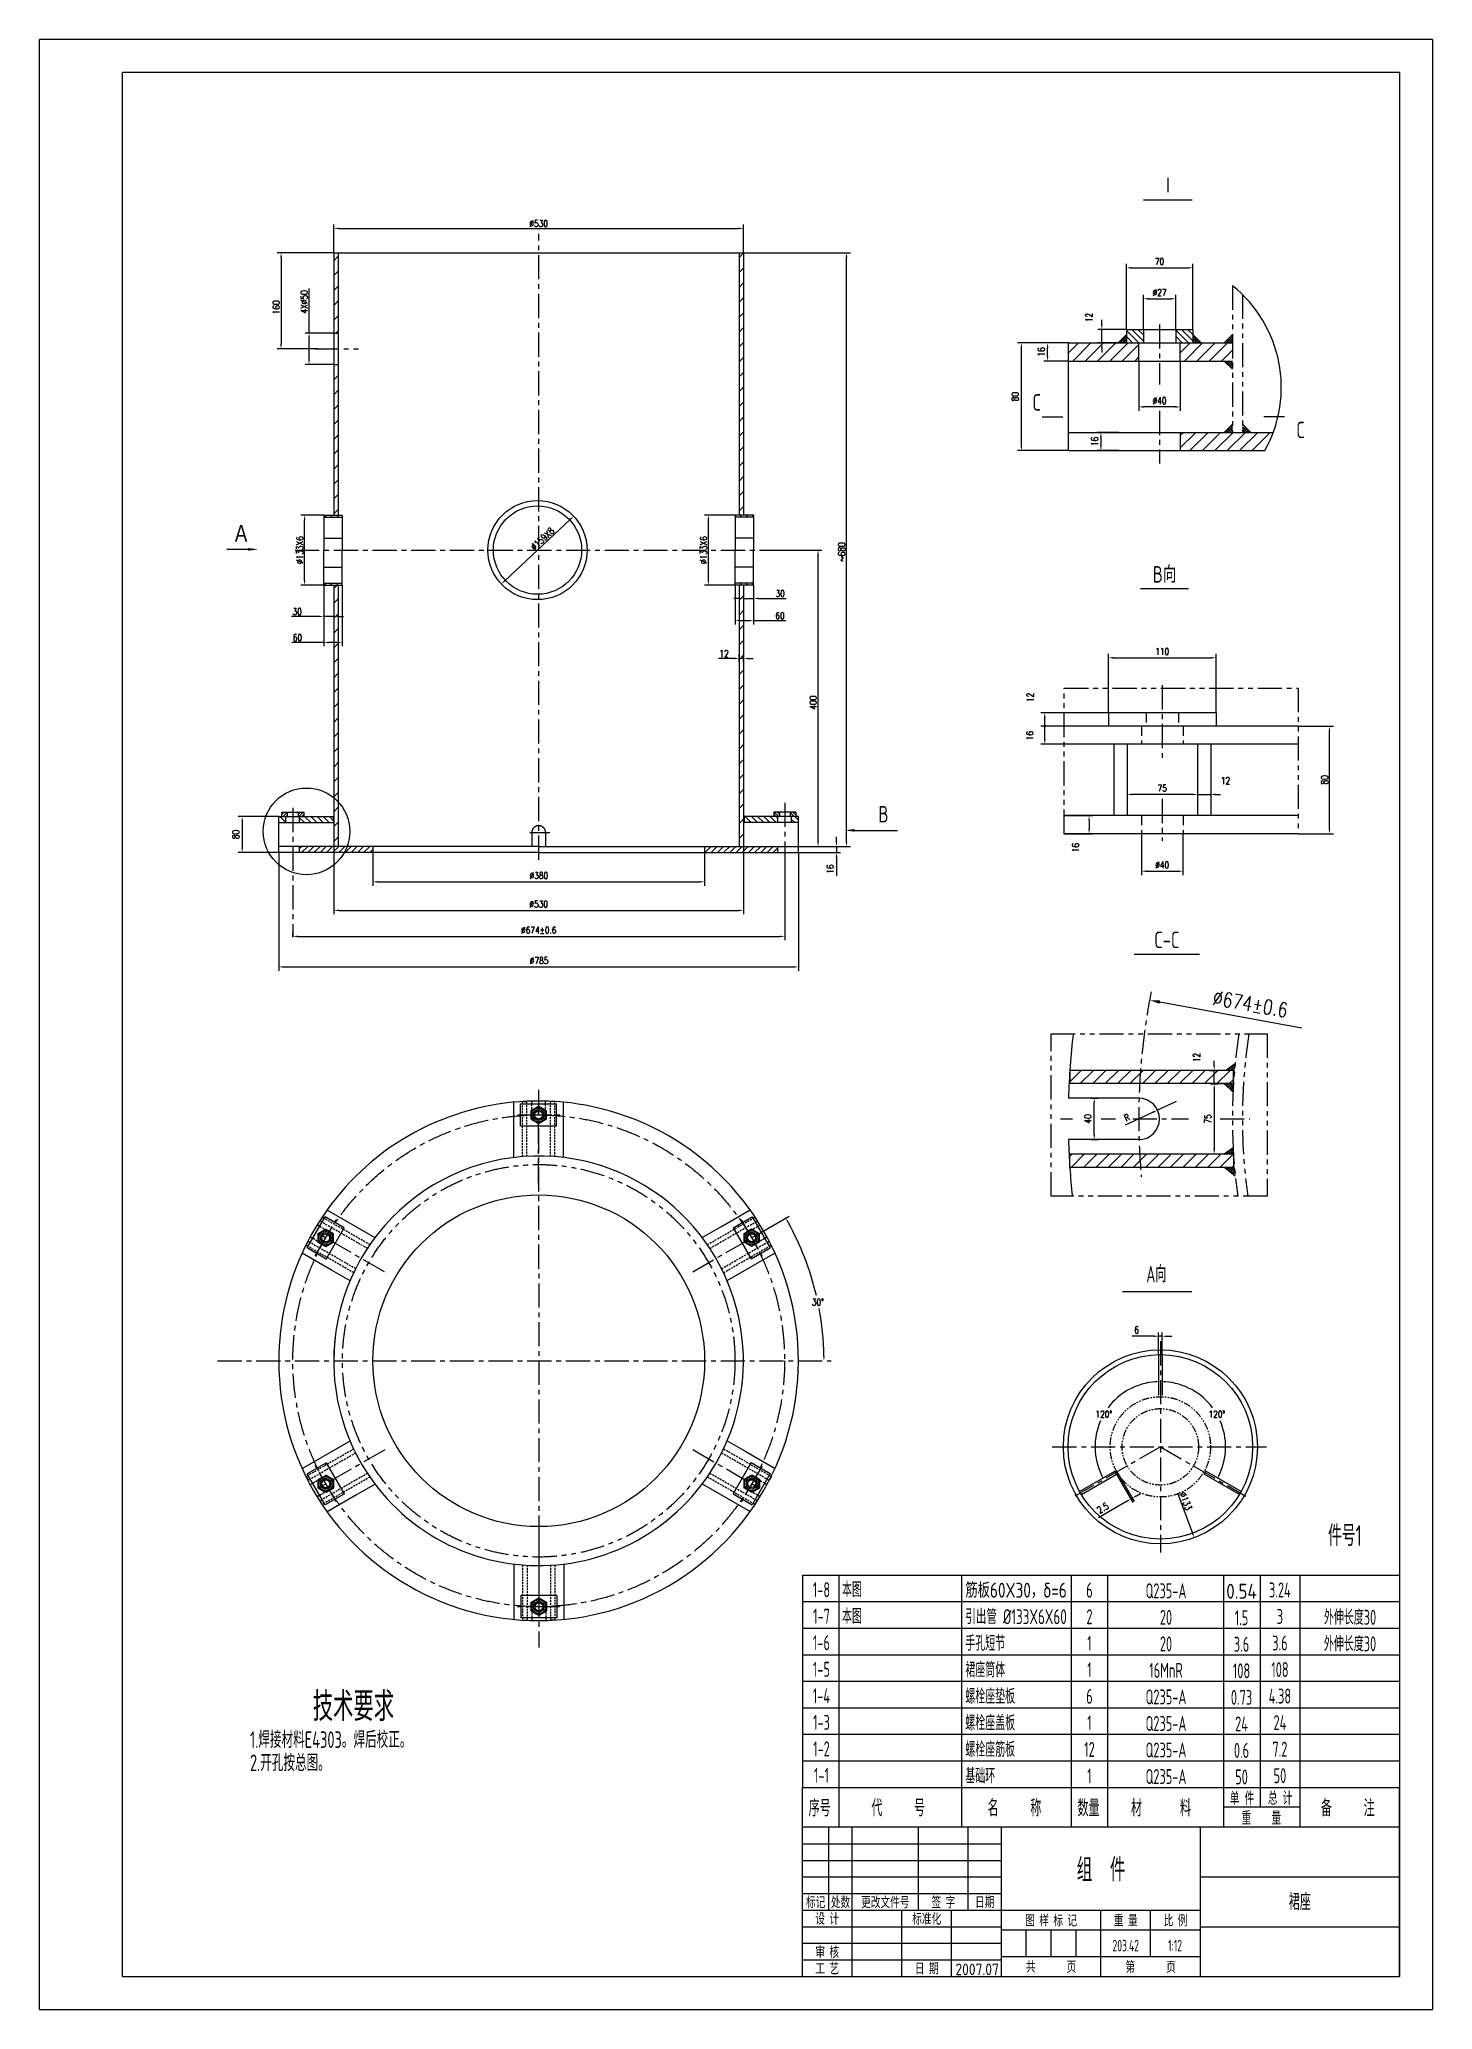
# Model space of a CAD drawing. Header units: millimetres. Extents: x 4477 to 9517, y -70 to 7058.
import ezdxf
from ezdxf.enums import TextEntityAlignment as Align

# ---------------------------------------------------------------- set-up
doc = ezdxf.new("R2010")
doc.units = ezdxf.units.MM
doc.header["$LTSCALE"] = 70
for name, pattern in [('CENTER', [2, 1.25, -0.25, 0.25, -0.25]), ('DASHED', [0.75, 0.5, -0.25]), ('PHANTOM', [2.5, 1.25, -0.25, 0.25, -0.25, 0.25, -0.25])]:
    doc.linetypes.add(name, pattern=pattern)
for name, color, linetype in [('1轮廓实线层', 7, 'Continuous'), ('2细线层', 4, 'Continuous'), ('3中心线层', 1, 'CENTER'), ('4虚线层', 6, 'DASHED'), ('5剖面线层', 2, 'Continuous'), ('6文字层', 3, 'Continuous'), ('7标注层', 4, 'Continuous'), ('8符号标注层', 31, 'Continuous'), ('9双点划线层', 6, 'PHANTOM'), ('图框层', 7, 'Continuous')]:
    doc.layers.add(name, color=color, linetype=linetype)
doc.styles.add('PC_TEXTSTYLE', font='isocp.shx', dxfattribs={"width": 0.8, "bigfont": 'hzfs.shx'})
doc.styles.add('TH_GBDIM', font='romans.shx', dxfattribs={"width": 0.8, "bigfont": 'gbcbig.shx'})
doc.dimstyles.new('TH_GBDIM', dxfattribs={"dimscale": 7, "dimtxt": 3.5, "dimasz": 2.5, "dimexe": 2, "dimexo": 0, "dimgap": 1.5, "dimtad": 1, "dimdec": 1, "dimzin": 0, "dimdsep": 46, "dimtxsty": 'TH_GBDIM', "dimcen": 2.5, "dimclrd": 130, "dimclre": 130, "dimclrt": 3, "dimadec": 0, "dimazin": 0, "dimtfac": 0.714286, "dimtdec": 1, "dimtmove": 0, "dimatfit": 3, "dimfxl": 0, "dimtzin": 0, "dimlwd": -1, "dimlwe": -1, "dimarcsym": 0})
pattern_1 = [(135, (5198.7234, 2288.3534), (-4.490128, -4.490128), []), (225, (5198.7234, 2288.3534), (4.490128, -4.490128), [])]

msp = doc.modelspace()

# ---------------------------------------------------------------- texts
at = {"layer": '1轮廓实线层', "char_height": 60, "style": 'PC_TEXTSTYLE'}
for s, insert, attachment_point in [('Ⅰ', (8559.4, 6499.3), 8), ('C', (8084.9, 5744.85), 5), ('C', (9039.33, 5645.35), 5), ('{\\fArial|b0|i0|c0|p32;A}', (5206.55, 5241.38), 8), ('B向', (8547, 5092.65), 8), ('B', (7530.53, 4224.86), 8), ('C-C', (8555.53, 3770.24), 8)]:
    msp.add_mtext(s, dxfattribs=dict(at, insert=insert, attachment_point=attachment_point))
at = {"layer": '6文字层', "style": 'PC_TEXTSTYLE', "width": 0.667}
for s, height, p in [('A向', 60, (8481.36, 2561.25)), ('件号1', 75, (9138.58, 1607.24))]:
    msp.add_text(s, height=height, dxfattribs=at).set_placement(p)
at = {"layer": '6文字层', "style": 'PC_TEXTSTYLE', "width": 0.7}
msp.add_text('技术要求', height=105, dxfattribs=at).set_placement((5612.99, 942.73), align=Align.BOTTOM_CENTER)
for s, p in [('1.焊接材料E4303。焊后校正。', (5238.68, 858.73)), ('2.开孔按总图。', (5238.68, 774.73))]:
    msp.add_text(s, height=60, dxfattribs=at).set_placement(p, align=Align.BOTTOM_LEFT)
at = {"layer": '7标注层', "color": 3, "insert": (8857.83, 3568.31), "char_height": 52.5, "attachment_point": 5, "rotation": 350, "style": 'TH_GBDIM'}
msp.add_mtext('%%c674%%p0.6', dxfattribs=at)

# ---------------------------------------------------------------- blocks, each defined once
blk = doc.blocks.new('PC_MXB_BLOCK')
at = {"layer": '1轮廓实线层'}
for p, q in [((-180, 8), (-180, 0)), ((0, 8), (0, 0))]:
    blk.add_line(p, q, dxfattribs=at)
at = {"layer": '2细线层'}
for p, q in [((-180, 8), (0, 8)), ((-169, 8), (-169, 0)), ((-132, 8), (-132, 0)), ((-99, 8), (-99, 0)), ((-88, 8), (-88, 0)), ((-53, 8), (-53, 0)), ((-42, 8), (-42, 0)), ((-30, 8), (-30, 0)), ((-180, 0), (0, 0))]:
    blk.add_line(p, q, dxfattribs=at)
at = {"layer": '6文字层', "style": 'PC_TEXTSTYLE'}
for tag, width, p, p2 in [('序号', 0.769182, (-178.38, 1.35), (-170.09, 1.35)), ('代号', 3.14773, (-168.05, 1.35), (-134.11, 1.35)), ('名称', 2.802424, (-130.87, 1.2), (-100.28, 1.2)), ('数量', 0.817449, (-97.88, 1.2), (-89, 1.2)), ('材料', 2.943328, (-86.43, 1.01), (-54.3, 1.01)), ('总重', 0.958888, (-41.2, 1.27), (-30.86, 1.27)), ('备注', 2.494074, (-28.61, 1.02), (-1.16, 1.02)), ('单重', 0.854038, (-52.21, 0.89), (-43, 0.89))]:
    blk.add_attdef(tag, text='', height=4.5, dxfattribs=dict(at, width=width)).set_placement(p, p2, align=Align.FIT)
blk = doc.blocks.new('PC_MXBTITLERECORD')
at = {"layer": '1轮廓实线层'}
for p, q in [((-180, 0), (-180, 12)), ((0, 0), (0, 12))]:
    blk.add_line(p, q, dxfattribs=at)
at = {"layer": '2细线层'}
for p, q in [((-169, 12), (-169, 0)), ((-132, 12), (-132, 0)), ((-99, 12), (-99, 0)), ((-88, 12), (-88, 0)), ((-53, 12), (-53, 0)), ((-42, 12), (-42, 6)), ((-30, 12), (-30, 0)), ((-30, 6), (-53, 6))]:
    blk.add_line(p, q, dxfattribs=at)
at = {"style": 'PC_TEXTSTYLE', "flags": 1}
blk.add_attdef('Fo oFShowMe', (-53, 6), '', height=0.00000005, dxfattribs=at)
at = {"layer": '6文字层', "style": 'PC_TEXTSTYLE', "width": 0.667}
for s, height, p in [('序号', 5, (-174.77, 6)), ('代     号', 5, (-151.09, 6)), ('名     称', 5, (-116.06, 6)), ('数量', 5, (-93.71, 6)), ('材      料', 5, (-71.89, 6)), ('单 件', 4, (-47.45, 8.84)), ('总 计', 4, (-35.96, 8.94)), ('备     注', 5, (-15.57, 6)), ('重    量', 4, (-41.65, 2.94))]:
    blk.add_text(s, height=height, dxfattribs=at).set_placement(p, align=Align.MIDDLE)
blk = doc.blocks.new('PC_TITLE_BLOCK')
at = {"layer": '1轮廓实线层'}
for p, q in [((0, 45), (-180, 45)), ((-180, 0), (-180, 45)), ((-172, 20), (-172, 45)), ((-165, 20), (-165, 45)), ((-145, 20), (-145, 45)), ((-130, 20), (-130, 45)), ((-120, 0), (-120, 45)), ((-60, 30), (0, 30)), ((-180, 20), (-60, 20)), ((-165, 0), (-165, 20)), ((-150, 0), (-150, 20)), ((-135, 0), (-135, 20)), ((-60, 15), (0, 15)), ((-180, 0), (0, 0))]:
    blk.add_line(p, q, dxfattribs=at)
at = {"layer": '1轮廓实线层', "color": 7}
for p, q in [((-60, 0), (-60, 45)), ((-180, 25), (-120, 25))]:
    blk.add_line(p, q, dxfattribs=at)
at = {"layer": '2细线层'}
for p, q in [((-180, 40), (-120, 40)), ((-180, 35), (-120, 35)), ((-180, 30), (-120, 30)), ((-90, 0), (-90, 20)), ((-75, 6), (-75, 20)), ((-180, 15), (-120, 15)), ((-120, 14), (-60, 14)), ((-112.5, 6), (-112.5, 14)), ((-105, 6), (-105, 14)), ((-97.5, 6), (-97.5, 14)), ((-180, 10), (-120, 10)), ((-120, 6), (-60, 6)), ((-180, 5), (-120, 5))]:
    blk.add_line(p, q, dxfattribs=at)
at = {"layer": '图框层'}
blk.add_line((0, 0), (0, 45), dxfattribs=at)
at = {"layer": '6文字层', "style": 'PC_TEXTSTYLE', "width": 0.667}
for s, p in [('标记', (-176, 22.5)), ('处数', (-168.5, 22.5)), (' 更改文件号 ', (-155, 22.5)), (' 签 字 ', (-137.5, 22.5)), (' 日期 ', (-125, 22.5)), (' 设 计 ', (-172.5, 17.51)), (' 标准化 ', (-142.5, 17.51)), (' 图 样 标 记 ', (-105, 17)), (' 重 量 ', (-82.5, 17)), (' 比 例 ', (-67.5, 17)), (' 审 核 ', (-172.5, 7.5)), (' 工 艺 ', (-172.5, 2.5)), (' 日 期 ', (-142.5, 2.5)), ('共       页', (-105, 3)), ('第       页', (-75, 3))]:
    blk.add_text(s, height=3.5, dxfattribs=at).set_placement(p, align=Align.MIDDLE)
at = {"layer": '6文字层', "style": 'PC_TEXTSTYLE', "flags": 8}
for tag, height, width, p, p2 in [('产品名称或材料标记', 7, 0.600652, (-113.46, 28.64), (-66.42, 28.64)), ('企业名称', 5, 1.98445, (-54.29, 34.82), (-5.27, 34.82)), ('图样名称', 5, 2.004495, (-54.79, 19.98), (-5.27, 19.98)), ('标准化', 3.5, 1.023147, (-133.83, 15.37), (-120.75, 15.37)), ('审核', 3.5, 1.579393, (-163.99, 5.37), (-150.63, 5.37)), ('重量', 3.5, 1.408247, (-88.46, 7.54), (-76.55, 7.54)), ('比例', 3.5, 1.385287, (-73.35, 7.54), (-61.93, 7.54)), ('图样代号', 5, 2.006536, (-54.79, 5.63), (-5.52, 5.63)), ('工艺', 3.5, 1.621807, (-164.21, 0.37), (-150.89, 0.37)), ('日期', 3.5, 1.560088, (-133.83, 0.37), (-120.75, 0.37)), ('共几页', 3.5, 0.557144, (-108.07, 0.63), (-101.05, 0.63))]:
    blk.add_attdef(tag, text='', height=height, dxfattribs=dict(at, width=width)).set_placement(p, p2, align=Align.FIT)
at = {"layer": '6文字层', "style": 'PC_TEXTSTYLE', "width": 9.905045, "flags": 8}
blk.add_attdef('设计', text='', height=3.5, rotation=358.46442, dxfattribs=at).set_placement((-164.23, 15.37), (-150.37, 15), align=Align.FIT)
at = {"layer": '6文字层', "color": 3, "style": 'PC_TEXTSTYLE', "width": 0.56476, "flags": 8}
blk.add_attdef('第几页', text='', height=3.5, dxfattribs=at).set_placement((-78.29, 0.75), (-71.16, 0.75), align=Align.FIT)
at = {"layer": '6文字层', "ltscale": 10, "style": 'PC_TEXTSTYLE', "flags": 1}
blk.add_attdef('图纸张数', (-58.68, -0.49), '', height=2.5, dxfattribs=at)
blk = doc.blocks.new('*D93')
at = {"layer": '7标注层', "color": 130}
blk.add_line((8593.8, 1800.1), (8648.3, 1653.4), dxfattribs=at)
blk.add_solid([(8651.1, 1654.4), (8645.6, 1652.4), (8654.4, 1637)], dxfattribs=at)
at = {"layer": 'Defpoints', "color": 0}
for p in [(8421.9, 2262.6), (8654.4, 1637)]:
    blk.add_point(p, dxfattribs=at)
at = {"layer": '7标注层', "color": 3, "insert": (8623.9, 1769.4), "char_height": 24.5, "attachment_point": 5, "rotation": 290.39008, "style": 'TH_GBDIM'}
blk.add_mtext('%%c133{}{}', dxfattribs=at)
blk = doc.blocks.new('*D94')
at = {"layer": '7标注层', "color": 130}
for start, end in [(94.24528, 143.19024), (156.3693, 205.75472)]:
    blk.add_arc((8532.1, 1966), 236.2, start, end, dxfattribs=at)
for points in [[(8514.5, 2204.5), (8514.7, 2198.7), (8532.1, 2202.2)], [(8321.9, 1864.7), (8316.8, 1862), (8327.5, 1847.9)]]:
    blk.add_solid(points, dxfattribs=at)
at = {"layer": 'Defpoints', "color": 0}
for p in [(8532.1, 2347.7), (8380.3, 2147), (8532.1, 1966), (8223.1, 1787.6), (8532.1, 1583.6)]:
    blk.add_point(p, dxfattribs=at)
at = {"layer": '7标注层', "color": 3, "insert": (8327.5, 2084.1), "char_height": 24.5, "attachment_point": 5, "style": 'TH_GBDIM'}
blk.add_mtext('120°{}{}', dxfattribs=at)
blk = doc.blocks.new('*D95')
at = {"layer": '7标注层', "color": 130}
for start, end in [(36.81404, 85.75215), (334.24785, 23.62696)]:
    blk.add_arc((8532.1, 1966), 236.1, start, end, dxfattribs=at)
for points in [[(8549.5, 2198.5), (8549.7, 2204.3), (8532.1, 2202.1)], [(8747.3, 1862), (8742.2, 1864.8), (8736.6, 1847.9)]]:
    blk.add_solid(points, dxfattribs=at)
at = {"layer": 'Defpoints', "color": 0}
for p in [(8532.1, 2347.7), (8764.6, 2007), (8532.1, 1966), (8841.2, 1787.6), (8532.1, 1583.6)]:
    blk.add_point(p, dxfattribs=at)
at = {"layer": '7标注层', "color": 3, "insert": (8736.6, 2084), "char_height": 24.5, "attachment_point": 5, "style": 'TH_GBDIM'}
blk.add_mtext('120°{}{}', dxfattribs=at)
blk = doc.blocks.new('*D96')
at = {"layer": '7标注层', "color": 130}
for p, q in [((8370.3, 1872.6), (8432.4, 1765.1)), ((8375, 1875.3), (8437, 1767.8)), ((8445.2, 1788.7), (8460.3, 1797.4)), ((8410.2, 1768.5), (8308.2, 1709.6)), ((8430, 1779.9), (8425.4, 1777.2))]:
    blk.add_line(p, q, dxfattribs=at)
for points in [[(8443.7, 1791.2), (8446.7, 1786.1), (8430, 1779.9)], [(8408.7, 1771), (8411.7, 1765.9), (8425.4, 1777.2)]]:
    blk.add_solid(points, dxfattribs=at)
at = {"layer": 'Defpoints', "color": 0}
for p in [(8370.3, 1872.6), (8375, 1875.3), (8430, 1779.9)]:
    blk.add_point(p, dxfattribs=at)
at = {"layer": '7标注层', "color": 3, "insert": (8323.7, 1744.8), "char_height": 24.5, "attachment_point": 5, "rotation": 30, "style": 'TH_GBDIM'}
blk.add_mtext('2.5', dxfattribs=at)
blk = doc.blocks.new('*D97')
at = {"layer": '7标注层', "color": 130}
for p, q in [((8508.1, 2366.2), (8429.7, 2366.2)), ((8525.6, 2299.6), (8525.6, 2380.2)), ((8538.6, 2366.2), (8525.6, 2366.2)), ((8538.6, 2299.6), (8538.6, 2380.2)), ((8556.1, 2366.2), (8573.6, 2366.2))]:
    blk.add_line(p, q, dxfattribs=at)
for points in [[(8508.1, 2369.1), (8508.1, 2363.2), (8525.6, 2366.2)], [(8556.1, 2369.1), (8556.1, 2363.2), (8538.6, 2366.2)]]:
    blk.add_solid(points, dxfattribs=at)
at = {"layer": 'Defpoints', "color": 0}
for p in [(8525.6, 2366.2), (8525.6, 2299.6), (8538.6, 2299.6)]:
    blk.add_point(p, dxfattribs=at)
at = {"layer": '7标注层', "color": 3, "insert": (8446.2, 2388.9), "char_height": 24.5, "attachment_point": 5, "style": 'TH_GBDIM'}
blk.add_mtext('6', dxfattribs=at)
blk = doc.blocks.new('JIANTOU')
at = {"layer": '7标注层', "color": 3}
blk.add_solid([(-1, -0.13), (-1, 0.13), (0, 0)], dxfattribs=at)
blk = doc.blocks.new('*D98')
at = {"layer": '7标注层', "color": 130}
for p, q in [((5542.2, 6286.4), (5542.2, 6388.4)), ((5559.7, 6374.4), (7006.7, 6374.4)), ((7024.2, 6286.4), (7024.2, 6388.4))]:
    blk.add_line(p, q, dxfattribs=at)
for points in [[(5559.7, 6377.3), (5559.7, 6371.5), (5542.2, 6374.4)], [(7006.7, 6377.3), (7006.7, 6371.5), (7024.2, 6374.4)]]:
    blk.add_solid(points, dxfattribs=at)
at = {"layer": 'Defpoints', "color": 0}
for p in [(7024.2, 6374.4), (5542.2, 6286.4), (7024.2, 6286.4)]:
    blk.add_point(p, dxfattribs=at)
at = {"layer": '7标注层', "color": 3, "insert": (6283.2, 6391.9), "char_height": 24.5, "attachment_point": 5, "style": 'TH_GBDIM'}
blk.add_mtext('%%c530{}{}', dxfattribs=at)
blk = doc.blocks.new('*D99')
at = {"layer": '7标注层', "color": 130}
for p, q in [((5542.2, 6286.4), (5337.1, 6286.4)), ((5351.1, 6268.9), (5351.1, 5956)), ((5485.1, 5938.5), (5337.1, 5938.5))]:
    blk.add_line(p, q, dxfattribs=at)
for points in [[(5348.2, 6268.9), (5354.1, 6268.9), (5351.1, 6286.4)], [(5348.2, 5956), (5354.1, 5956), (5351.1, 5938.5)]]:
    blk.add_solid(points, dxfattribs=at)
at = {"layer": 'Defpoints', "color": 0}
for p in [(5542.2, 6286.4), (5351.1, 5938.5), (5485.1, 5938.5)]:
    blk.add_point(p, dxfattribs=at)
at = {"layer": '7标注层', "color": 3, "insert": (5333.6, 6088.7), "char_height": 24.5, "attachment_point": 5, "rotation": 90, "style": 'TH_GBDIM'}
blk.add_mtext('160{}{}', dxfattribs=at)
blk = doc.blocks.new('*D100')
at = {"layer": '7标注层', "color": 130}
for p, q in [((5452.5, 5994.9), (5452.5, 6156.9)), ((5542.2, 5994.9), (5438.5, 5994.9)), ((5452.5, 5899.7), (5452.5, 5977.4)), ((5542.2, 5882.2), (5438.5, 5882.2))]:
    blk.add_line(p, q, dxfattribs=at)
for points in [[(5449.6, 5977.4), (5455.4, 5977.4), (5452.5, 5994.9)], [(5449.6, 5899.7), (5455.4, 5899.7), (5452.5, 5882.2)]]:
    blk.add_solid(points, dxfattribs=at)
at = {"layer": 'Defpoints', "color": 0}
for p in [(5452.5, 5994.9), (5542.2, 5994.9), (5542.2, 5882.2)]:
    blk.add_point(p, dxfattribs=at)
at = {"layer": '7标注层', "color": 3, "insert": (5435, 6108.3), "char_height": 24.5, "attachment_point": 5, "rotation": 90, "style": 'TH_GBDIM'}
blk.add_mtext('4X%%c50{}{}', dxfattribs=at)
blk = doc.blocks.new('*D134')
at = {"layer": '7标注层', "color": 130}
blk.add_line((6160.8, 5099.7), (6396.9, 5320.9), dxfattribs=at)
for points in [[(6394.9, 5323), (6398.9, 5318.8), (6409.7, 5332.9)], [(6158.8, 5101.9), (6162.8, 5097.6), (6148.1, 5087.8)]]:
    blk.add_solid(points, dxfattribs=at)
at = {"layer": 'Defpoints', "color": 0}
for p in [(6409.7, 5332.9), (6148.1, 5087.8)]:
    blk.add_point(p, dxfattribs=at)
at = {"layer": '7标注层', "color": 3, "insert": (6296.7, 5251), "char_height": 24.5, "attachment_point": 5, "rotation": 43.13289, "style": 'TH_GBDIM'}
blk.add_mtext('%%c159X8{}{}', dxfattribs=at)
blk = doc.blocks.new('*D101')
at = {"layer": '7标注层', "color": 130}
for p, q in [((6993.7, 5336.8), (6883, 5336.8)), ((6897, 5101.3), (6897, 5319.3)), ((6993.7, 5083.8), (6883, 5083.8))]:
    blk.add_line(p, q, dxfattribs=at)
for points in [[(6894.1, 5319.3), (6900, 5319.3), (6897, 5336.8)], [(6894.1, 5101.3), (6900, 5101.3), (6897, 5083.8)]]:
    blk.add_solid(points, dxfattribs=at)
at = {"layer": 'Defpoints', "color": 0}
for p in [(6897, 5336.8), (6993.7, 5336.8), (6993.7, 5083.8)]:
    blk.add_point(p, dxfattribs=at)
at = {"layer": '7标注层', "color": 3, "insert": (6879.5, 5210.3), "char_height": 24.5, "attachment_point": 5, "rotation": 90, "style": 'TH_GBDIM'}
blk.add_mtext('%%c133X6{}{}', dxfattribs=at)
blk = doc.blocks.new('*D102')
at = {"layer": '7标注层', "color": 130}
for p, q in [((6990.7, 4818.3), (6933.8, 4818.3)), ((7008.2, 4805.9), (7008.2, 4832.3)), ((7024.2, 4818.3), (7008.2, 4818.3)), ((7024.2, 4805.9), (7024.2, 4832.3)), ((7041.7, 4818.3), (7059.2, 4818.3))]:
    blk.add_line(p, q, dxfattribs=at)
for points in [[(6990.7, 4821.2), (6990.7, 4815.4), (7008.2, 4818.3)], [(7041.7, 4821.2), (7041.7, 4815.4), (7024.2, 4818.3)]]:
    blk.add_solid(points, dxfattribs=at)
at = {"layer": 'Defpoints', "color": 0}
for p in [(7008.2, 4818.3), (7008.2, 4805.9), (7024.2, 4805.9)]:
    blk.add_point(p, dxfattribs=at)
at = {"layer": '7标注层', "color": 3, "insert": (6953.5, 4835.8), "char_height": 24.5, "attachment_point": 5, "style": 'TH_GBDIM'}
blk.add_mtext('12{}{}', dxfattribs=at)
blk = doc.blocks.new('*D103')
at = {"layer": '7标注层', "color": 130}
for p, q in [((6993.7, 5083.8), (6993.7, 4941.3)), ((7060.8, 5083.8), (7060.8, 4941.3)), ((7011.2, 4955.3), (7043.3, 4955.3)), ((7060.8, 4955.3), (7176.8, 4955.3))]:
    blk.add_line(p, q, dxfattribs=at)
for points in [[(7011.2, 4958.2), (7011.2, 4952.4), (6993.7, 4955.3)], [(7043.3, 4958.2), (7043.3, 4952.4), (7060.8, 4955.3)]]:
    blk.add_solid(points, dxfattribs=at)
at = {"layer": 'Defpoints', "color": 0}
for p in [(6993.7, 5083.8), (7060.8, 5083.8), (6993.7, 4955.3)]:
    blk.add_point(p, dxfattribs=at)
at = {"layer": '7标注层', "color": 3, "insert": (7156.2, 4972.8), "char_height": 24.5, "attachment_point": 5, "style": 'TH_GBDIM'}
blk.add_mtext('60{}{}', dxfattribs=at)
blk = doc.blocks.new('*D104')
at = {"layer": '7标注层', "color": 130}
for p, q in [((7024.2, 5083.8), (7024.2, 5021.5)), ((7060.8, 5083.8), (7060.8, 5021.5)), ((7006.7, 5035.5), (6989.2, 5035.5)), ((7024.2, 5035.5), (7060.8, 5035.5)), ((7078.3, 5035.5), (7178.1, 5035.5))]:
    blk.add_line(p, q, dxfattribs=at)
for points in [[(7006.7, 5038.4), (7006.7, 5032.6), (7024.2, 5035.5)], [(7078.3, 5038.4), (7078.3, 5032.6), (7060.8, 5035.5)]]:
    blk.add_solid(points, dxfattribs=at)
at = {"layer": 'Defpoints', "color": 0}
for p in [(7024.2, 5083.8), (7060.8, 5083.8), (7024.2, 5035.5)]:
    blk.add_point(p, dxfattribs=at)
at = {"layer": '7标注层', "color": 3, "insert": (7157, 5053), "char_height": 24.5, "attachment_point": 5, "style": 'TH_GBDIM'}
blk.add_mtext('30{}{}', dxfattribs=at)
blk = doc.blocks.new('*D105')
at = {"layer": '7标注层', "color": 130}
for p, q in [((5505.7, 5336.8), (5422.2, 5336.8)), ((5436.2, 5101.3), (5436.2, 5319.3)), ((5505.7, 5083.8), (5422.2, 5083.8))]:
    blk.add_line(p, q, dxfattribs=at)
for points in [[(5433.3, 5319.3), (5439.1, 5319.3), (5436.2, 5336.8)], [(5433.3, 5101.3), (5439.1, 5101.3), (5436.2, 5083.8)]]:
    blk.add_solid(points, dxfattribs=at)
at = {"layer": 'Defpoints', "color": 0}
for p in [(5436.2, 5336.8), (5505.7, 5336.8), (5505.7, 5083.8)]:
    blk.add_point(p, dxfattribs=at)
at = {"layer": '7标注层', "color": 3, "insert": (5418.7, 5210.3), "char_height": 24.5, "attachment_point": 5, "rotation": 90, "style": 'TH_GBDIM'}
blk.add_mtext('%%c133X6{}{}', dxfattribs=at)
blk = doc.blocks.new('*D106')
at = {"layer": '7标注层', "color": 130}
for p, q in [((5572.7, 5083.8), (5572.7, 4862.2)), ((5505.7, 5051.6), (5505.7, 4862.2)), ((5505.7, 4876.2), (5389.7, 4876.2)), ((5555.2, 4876.2), (5523.2, 4876.2))]:
    blk.add_line(p, q, dxfattribs=at)
for points in [[(5523.2, 4879.1), (5523.2, 4873.3), (5505.7, 4876.2)], [(5555.2, 4879.1), (5555.2, 4873.3), (5572.7, 4876.2)]]:
    blk.add_solid(points, dxfattribs=at)
at = {"layer": 'Defpoints', "color": 0}
for p in [(5572.7, 5083.8), (5505.7, 5051.6), (5572.7, 4876.2)]:
    blk.add_point(p, dxfattribs=at)
at = {"layer": '7标注层', "color": 3, "insert": (5410.3, 4893.7), "char_height": 24.5, "attachment_point": 5, "style": 'TH_GBDIM'}
blk.add_mtext('60{}{}', dxfattribs=at)
blk = doc.blocks.new('*D107')
at = {"layer": '7标注层', "color": 130}
for p, q in [((5505.7, 5083.8), (5505.7, 4956.3)), ((5542.2, 5083.8), (5542.2, 4956.3)), ((5488.2, 4970.3), (5388.4, 4970.3)), ((5542.2, 4970.3), (5505.7, 4970.3)), ((5559.7, 4970.3), (5577.2, 4970.3))]:
    blk.add_line(p, q, dxfattribs=at)
for points in [[(5488.2, 4973.2), (5488.2, 4967.4), (5505.7, 4970.3)], [(5559.7, 4973.2), (5559.7, 4967.4), (5542.2, 4970.3)]]:
    blk.add_solid(points, dxfattribs=at)
at = {"layer": 'Defpoints', "color": 0}
for p in [(5505.7, 5083.8), (5542.2, 5083.8), (5505.7, 4970.3)]:
    blk.add_point(p, dxfattribs=at)
at = {"layer": '7标注层', "color": 3, "insert": (5409.5, 4987.8), "char_height": 24.5, "attachment_point": 5, "style": 'TH_GBDIM'}
blk.add_mtext('30{}{}', dxfattribs=at)
blk = doc.blocks.new('*D135')
at = {"layer": '7标注层', "color": 130}
for p, q in [((7024.2, 6286.4), (7410.8, 6286.4)), ((7396.8, 4155.9), (7396.8, 6268.9)), ((7310.8, 4138.4), (7410.8, 4138.4))]:
    blk.add_line(p, q, dxfattribs=at)
for points in [[(7393.9, 6268.9), (7399.7, 6268.9), (7396.8, 6286.4)], [(7393.9, 4155.9), (7399.7, 4155.9), (7396.8, 4138.4)]]:
    blk.add_solid(points, dxfattribs=at)
at = {"layer": 'Defpoints', "color": 0}
for p in [(7024.2, 6286.4), (7396.8, 6286.4), (7310.8, 4138.4)]:
    blk.add_point(p, dxfattribs=at)
at = {"layer": '7标注层', "color": 3, "insert": (7379.3, 5203), "char_height": 24.5, "attachment_point": 5, "rotation": 90, "style": 'TH_GBDIM'}
blk.add_mtext('~680{}{}', dxfattribs=at)
blk = doc.blocks.new('*D108')
at = {"layer": '7标注层', "color": 130}
for p, q in [((7155.7, 5210.3), (7307.9, 5210.3)), ((7293.9, 4155.9), (7293.9, 5192.8)), ((7223.2, 4138.4), (7307.9, 4138.4))]:
    blk.add_line(p, q, dxfattribs=at)
for points in [[(7290.9, 5192.8), (7296.8, 5192.8), (7293.9, 5210.3)], [(7290.9, 4155.9), (7296.8, 4155.9), (7293.9, 4138.4)]]:
    blk.add_solid(points, dxfattribs=at)
at = {"layer": 'Defpoints', "color": 0}
for p in [(7155.7, 5210.3), (7293.9, 5210.3), (7223.2, 4138.4)]:
    blk.add_point(p, dxfattribs=at)
at = {"layer": '7标注层', "color": 3, "insert": (7276.4, 4658.4), "char_height": 24.5, "attachment_point": 5, "rotation": 90, "style": 'TH_GBDIM'}
blk.add_mtext('400{}{}', dxfattribs=at)
blk = doc.blocks.new('*D136')
at = {"layer": '2细线层', "color": 130}
blk.add_line((7066.6, 2730), (7188.9, 2800.6), dxfattribs=at)
for start, end in [(13.20239, 29.02899), (0.97101, 10.54574)]:
    blk.add_arc((6282.5, 2277.3), 1032.6, start, end, dxfattribs=at)
for points in [[(7182.8, 2776.9), (7187.9, 2779.8), (7176.7, 2793.6)], [(7317.8, 2294.8), (7312, 2294.7), (7315.1, 2277.3)]]:
    blk.add_solid(points, dxfattribs=at)
at = {"layer": 'Defpoints', "color": 0}
for p in [(7066.6, 2730), (6840.4, 2599.4), (7252.8, 2630.4), (5121.5, 2277.3), (7341.1, 2277.3)]:
    blk.add_point(p, dxfattribs=at)
at = {"layer": '2细线层', "color": 3, "insert": (7293, 2489.7), "char_height": 24.5, "attachment_point": 5, "style": 'TH_GBDIM'}
blk.add_mtext('30°', dxfattribs=at)
blk = doc.blocks.new('*D109')
at = {"layer": '1轮廓实线层', "color": 130}
for p, q in [((7223.2, 4138.4), (7374.4, 4138.4)), ((7360.4, 4155.9), (7360.4, 4173.4)), ((7360.4, 4138.4), (7360.4, 4116.4)), ((7223.2, 4116.4), (7374.4, 4116.4)), ((7360.4, 4098.9), (7360.4, 4031.5))]:
    blk.add_line(p, q, dxfattribs=at)
for points in [[(7357.4, 4155.9), (7363.3, 4155.9), (7360.4, 4138.4)], [(7357.4, 4098.9), (7363.3, 4098.9), (7360.4, 4116.4)]]:
    blk.add_solid(points, dxfattribs=at)
at = {"layer": 'Defpoints', "color": 0}
for p in [(7223.2, 4138.4), (7223.2, 4116.4), (7360.4, 4116.4)]:
    blk.add_point(p, dxfattribs=at)
at = {"layer": '1轮廓实线层', "color": 3, "insert": (7337.6, 4056.4), "char_height": 24.5, "attachment_point": 5, "rotation": 90, "style": 'TH_GBDIM'}
blk.add_mtext('16', dxfattribs=at)
blk = doc.blocks.new('*D110')
at = {"layer": '1轮廓实线层', "color": 130}
for p, q in [((7173.2, 4078.4), (7173.2, 3798.7)), ((5393.3, 3809.9), (5393.3, 3826.7)), ((5410.8, 3812.7), (7155.7, 3812.7))]:
    blk.add_line(p, q, dxfattribs=at)
for points in [[(5410.8, 3815.6), (5410.8, 3809.8), (5393.3, 3812.7)], [(7155.7, 3815.6), (7155.7, 3809.8), (7173.2, 3812.7)]]:
    blk.add_solid(points, dxfattribs=at)
at = {"layer": 'Defpoints', "color": 0}
for p in [(7173.2, 4078.4), (5393.3, 3809.9), (7173.2, 3812.7)]:
    blk.add_point(p, dxfattribs=at)
at = {"layer": '1轮廓实线层', "color": 3, "insert": (6283.3, 3835.5), "char_height": 24.5, "attachment_point": 5, "style": 'TH_GBDIM'}
blk.add_mtext('%%c674%%p0.6', dxfattribs=at)
blk = doc.blocks.new('*D111')
at = {"layer": '1轮廓实线层', "color": 130}
for p, q in [((5542.2, 4138.4), (5542.2, 3893)), ((7024.2, 4138.4), (7024.2, 3893)), ((5559.7, 3907), (7006.7, 3907))]:
    blk.add_line(p, q, dxfattribs=at)
for points in [[(5559.7, 3909.9), (5559.7, 3904.1), (5542.2, 3907)], [(7006.7, 3909.9), (7006.7, 3904.1), (7024.2, 3907)]]:
    blk.add_solid(points, dxfattribs=at)
at = {"layer": 'Defpoints', "color": 0}
for p in [(5542.2, 4138.4), (7024.2, 4138.4), (7024.2, 3907)]:
    blk.add_point(p, dxfattribs=at)
at = {"layer": '1轮廓实线层', "color": 3, "insert": (6283.2, 3929.7), "char_height": 24.5, "attachment_point": 5, "style": 'TH_GBDIM'}
blk.add_mtext('%%c530', dxfattribs=at)
blk = doc.blocks.new('*D112')
at = {"layer": '1轮廓实线层', "color": 130}
for p, q in [((5683.2, 4116.4), (5683.2, 3996.2)), ((6883.2, 4116.4), (6883.2, 3996.2)), ((5700.7, 4010.2), (6865.7, 4010.2))]:
    blk.add_line(p, q, dxfattribs=at)
for points in [[(5700.7, 4013.2), (5700.7, 4007.3), (5683.2, 4010.2)], [(6865.7, 4013.2), (6865.7, 4007.3), (6883.2, 4010.2)]]:
    blk.add_solid(points, dxfattribs=at)
at = {"layer": 'Defpoints', "color": 0}
for p in [(5683.2, 4116.4), (6883.2, 4116.4), (6883.2, 4010.2)]:
    blk.add_point(p, dxfattribs=at)
at = {"layer": '1轮廓实线层', "color": 3, "insert": (6283.8, 4033), "char_height": 24.5, "attachment_point": 5, "style": 'TH_GBDIM'}
blk.add_mtext('%%c380', dxfattribs=at)
blk = doc.blocks.new('*D113')
at = {"layer": '1轮廓实线层', "color": 130}
for p, q in [((5343.2, 4246.4), (5196.5, 4246.4)), ((5210.5, 4228.9), (5210.5, 4133.9)), ((5343.2, 4116.4), (5196.5, 4116.4))]:
    blk.add_line(p, q, dxfattribs=at)
for points in [[(5207.5, 4228.9), (5213.4, 4228.9), (5210.5, 4246.4)], [(5207.5, 4133.9), (5213.4, 4133.9), (5210.5, 4116.4)]]:
    blk.add_solid(points, dxfattribs=at)
at = {"layer": 'Defpoints', "color": 0}
for p in [(5343.2, 4246.4), (5210.5, 4116.4), (5343.2, 4116.4)]:
    blk.add_point(p, dxfattribs=at)
at = {"layer": '1轮廓实线层', "color": 3, "insert": (5187.7, 4181.4), "char_height": 24.5, "attachment_point": 5, "rotation": 90, "style": 'TH_GBDIM'}
blk.add_mtext('80', dxfattribs=at)
blk = doc.blocks.new('*D114')
at = {"layer": '1轮廓实线层', "color": 130}
for p, q in [((5343.2, 4116.4), (5343.2, 3688.4)), ((7223.2, 4116.4), (7223.2, 3688.4)), ((5360.7, 3702.4), (7205.7, 3702.4))]:
    blk.add_line(p, q, dxfattribs=at)
for points in [[(5360.7, 3705.3), (5360.7, 3699.5), (5343.2, 3702.4)], [(7205.7, 3705.3), (7205.7, 3699.5), (7223.2, 3702.4)]]:
    blk.add_solid(points, dxfattribs=at)
at = {"layer": 'Defpoints', "color": 0}
for p in [(5343.2, 4116.4), (7223.2, 4116.4), (7223.2, 3702.4)]:
    blk.add_point(p, dxfattribs=at)
at = {"layer": '1轮廓实线层', "color": 3, "insert": (6284.7, 3725.2), "char_height": 24.5, "attachment_point": 5, "style": 'TH_GBDIM'}
blk.add_mtext('%%c785', dxfattribs=at)
blk = doc.blocks.new('*D115')
at = {"layer": '7标注层', "color": 130}
for p, q in [((8454.3, 5894.4), (8454.3, 5714.3)), ((8604.3, 5894.4), (8604.3, 5714.3)), ((8586.8, 5728.3), (8471.8, 5728.3))]:
    blk.add_line(p, q, dxfattribs=at)
for points in [[(8471.8, 5731.2), (8471.8, 5725.3), (8454.3, 5728.3)], [(8586.8, 5731.2), (8586.8, 5725.3), (8604.3, 5728.3)]]:
    blk.add_solid(points, dxfattribs=at)
at = {"layer": 'Defpoints', "color": 0}
for p in [(8454.3, 5894.4), (8604.3, 5894.4), (8454.3, 5728.3)]:
    blk.add_point(p, dxfattribs=at)
at = {"layer": '7标注层', "color": 3, "insert": (8529.3, 5751), "char_height": 24.5, "attachment_point": 5, "style": 'TH_GBDIM'}
blk.add_mtext('%%c40', dxfattribs=at)
blk = doc.blocks.new('*D116')
at = {"layer": '7标注层', "color": 130}
for p, q in [((8589.7, 3215.9), (8521.7, 3184.1)), ((8505.8, 3176.7), (8405.2, 3129.8))]:
    blk.add_line(p, q, dxfattribs=at)
blk.add_solid([(8504.6, 3179.4), (8507.1, 3174.1), (8521.7, 3184.1)], dxfattribs=at)
at = {"layer": 'Defpoints', "color": 0}
for p in [(8589.7, 3215.9), (8521.7, 3184.1)]:
    blk.add_point(p, dxfattribs=at)
at = {"layer": '7标注层', "color": 3, "insert": (8411, 3157.6), "char_height": 24.5, "attachment_point": 5, "rotation": 25.00885, "style": 'TH_GBDIM'}
blk.add_mtext('R{}{}', dxfattribs=at)
blk = doc.blocks.new('*D117')
at = {"layer": '7标注层', "color": 130}
for p, q in [((8726.9, 3345.4), (8726.9, 3362.9)), ((8709.7, 3327.9), (8740.9, 3327.9)), ((8713.9, 3279.9), (8740.9, 3279.9)), ((8726.9, 3279.9), (8726.9, 3327.9)), ((8726.9, 3262.4), (8726.9, 3244.9))]:
    blk.add_line(p, q, dxfattribs=at)
for points in [[(8724, 3345.4), (8729.8, 3345.4), (8726.9, 3327.9)], [(8724, 3262.4), (8729.8, 3262.4), (8726.9, 3279.9)]]:
    blk.add_solid(points, dxfattribs=at)
at = {"layer": 'Defpoints', "color": 0}
for p in [(8709.7, 3327.9), (8713.9, 3279.9), (8726.9, 3327.9)]:
    blk.add_point(p, dxfattribs=at)
at = {"layer": '7标注层', "color": 3, "insert": (8663.3, 3374.5), "char_height": 24.5, "attachment_point": 5, "rotation": 90, "style": 'TH_GBDIM'}
blk.add_mtext('12', dxfattribs=at)
blk = doc.blocks.new('*D118')
at = {"layer": '7标注层', "color": 130}
for p, q in [((8280.9, 3227.4), (8306.9, 3227.4)), ((8292.9, 3094.9), (8292.9, 3209.9)), ((8280.9, 3077.4), (8306.9, 3077.4))]:
    blk.add_line(p, q, dxfattribs=at)
for points in [[(8290, 3209.9), (8295.8, 3209.9), (8292.9, 3227.4)], [(8290, 3094.9), (8295.8, 3094.9), (8292.9, 3077.4)]]:
    blk.add_solid(points, dxfattribs=at)
at = {"layer": 'Defpoints', "color": 0}
for p in [(8280.9, 3227.4), (8292.9, 3227.4), (8280.9, 3077.4)]:
    blk.add_point(p, dxfattribs=at)
at = {"layer": '7标注层', "color": 3, "insert": (8270.1, 3152.4), "char_height": 24.5, "attachment_point": 5, "rotation": 90, "style": 'TH_GBDIM'}
blk.add_mtext('40', dxfattribs=at)
blk = doc.blocks.new('*D119')
at = {"layer": '7标注层', "color": 130}
for p, q in [((8761.7, 3279.9), (8712.9, 3279.9)), ((8726.9, 3262.4), (8726.9, 3042.4)), ((8761.7, 3024.9), (8712.9, 3024.9))]:
    blk.add_line(p, q, dxfattribs=at)
for points in [[(8724, 3262.4), (8729.8, 3262.4), (8726.9, 3279.9)], [(8724, 3042.4), (8729.8, 3042.4), (8726.9, 3024.9)]]:
    blk.add_solid(points, dxfattribs=at)
at = {"layer": 'Defpoints', "color": 0}
for p in [(8761.7, 3279.9), (8726.9, 3024.9), (8761.7, 3024.9)]:
    blk.add_point(p, dxfattribs=at)
at = {"layer": '7标注层', "color": 3, "insert": (8704.1, 3152.4), "char_height": 24.5, "attachment_point": 5, "rotation": 90, "style": 'TH_GBDIM'}
blk.add_mtext('75', dxfattribs=at)
blk = doc.blocks.new('*D120')
at = {"layer": '7标注层', "color": 130}
for p, q in [((9030.5, 4573.9), (9157.9, 4573.9)), ((9143.9, 4201.4), (9143.9, 4556.4)), ((9030.5, 4183.9), (9157.9, 4183.9))]:
    blk.add_line(p, q, dxfattribs=at)
for points in [[(9141, 4556.4), (9146.8, 4556.4), (9143.9, 4573.9)], [(9141, 4201.4), (9146.8, 4201.4), (9143.9, 4183.9)]]:
    blk.add_solid(points, dxfattribs=at)
at = {"layer": 'Defpoints', "color": 0}
for p in [(9030.5, 4573.9), (9143.9, 4573.9), (9030.5, 4183.9)]:
    blk.add_point(p, dxfattribs=at)
at = {"layer": '7标注层', "color": 3, "insert": (9126.4, 4378.9), "char_height": 24.5, "attachment_point": 5, "rotation": 90, "style": 'TH_GBDIM'}
blk.add_mtext('80', dxfattribs=at)
blk = doc.blocks.new('*D121')
at = {"layer": '7标注层', "color": 130}
for p, q in [((8666.5, 4396.2), (8666.5, 4312.3)), ((8714.5, 4396.2), (8714.5, 4312.3)), ((8649, 4326.3), (8631.5, 4326.3)), ((8666.5, 4326.3), (8714.5, 4326.3)), ((8732, 4326.3), (8749.5, 4326.3))]:
    blk.add_line(p, q, dxfattribs=at)
for points in [[(8649, 4329.3), (8649, 4323.4), (8666.5, 4326.3)], [(8732, 4329.3), (8732, 4323.4), (8714.5, 4326.3)]]:
    blk.add_solid(points, dxfattribs=at)
at = {"layer": 'Defpoints', "color": 0}
for p in [(8666.5, 4396.2), (8714.5, 4396.2), (8714.5, 4326.3)]:
    blk.add_point(p, dxfattribs=at)
at = {"layer": '7标注层', "color": 3, "insert": (8767.7, 4376), "char_height": 24.5, "attachment_point": 5, "style": 'TH_GBDIM'}
blk.add_mtext('12', dxfattribs=at)
blk = doc.blocks.new('*D122')
at = {"layer": '7标注层', "color": 130}
for p, q in [((8182.8, 4249.9), (8288.2, 4249.9)), ((8274.2, 4232.4), (8274.2, 4201.4)), ((8182.8, 4183.9), (8288.2, 4183.9))]:
    blk.add_line(p, q, dxfattribs=at)
for points in [[(8271.3, 4232.4), (8277.1, 4232.4), (8274.2, 4249.9)], [(8271.3, 4201.4), (8277.1, 4201.4), (8274.2, 4183.9)]]:
    blk.add_solid(points, dxfattribs=at)
at = {"layer": 'Defpoints', "color": 0}
for p in [(8182.8, 4249.9), (8182.8, 4183.9), (8274.2, 4183.9)]:
    blk.add_point(p, dxfattribs=at)
at = {"layer": '7标注层', "color": 3, "insert": (8225.5, 4133.7), "char_height": 24.5, "attachment_point": 5, "rotation": 90, "style": 'TH_GBDIM'}
blk.add_mtext('16', dxfattribs=at)
blk = doc.blocks.new('*D123')
at = {"layer": '7标注层', "color": 130}
for p, q in [((8464, 4183.9), (8464, 4034.6)), ((8614, 4183.9), (8614, 4034.6)), ((8481.5, 4048.6), (8596.5, 4048.6))]:
    blk.add_line(p, q, dxfattribs=at)
for points in [[(8481.5, 4051.5), (8481.5, 4045.7), (8464, 4048.6)], [(8596.5, 4051.5), (8596.5, 4045.7), (8614, 4048.6)]]:
    blk.add_solid(points, dxfattribs=at)
at = {"layer": 'Defpoints', "color": 0}
for p in [(8464, 4183.9), (8614, 4183.9), (8614, 4048.6)]:
    blk.add_point(p, dxfattribs=at)
at = {"layer": '7标注层', "color": 3, "insert": (8539, 4071.3), "char_height": 24.5, "attachment_point": 5, "style": 'TH_GBDIM'}
blk.add_mtext('%%c40', dxfattribs=at)
blk = doc.blocks.new('*D124')
at = {"layer": '7标注层', "color": 130}
for p, q in [((8344, 4621.9), (8344, 4834.8)), ((8361.5, 4820.8), (8716.5, 4820.8)), ((8734, 4621.9), (8734, 4834.8))]:
    blk.add_line(p, q, dxfattribs=at)
for points in [[(8361.5, 4823.7), (8361.5, 4817.9), (8344, 4820.8)], [(8716.5, 4823.7), (8716.5, 4817.9), (8734, 4820.8)]]:
    blk.add_solid(points, dxfattribs=at)
at = {"layer": 'Defpoints', "color": 0}
for p in [(8734, 4820.8), (8344, 4621.9), (8734, 4621.9)]:
    blk.add_point(p, dxfattribs=at)
at = {"layer": '7标注层', "color": 3, "insert": (8539, 4843.6), "char_height": 24.5, "attachment_point": 5, "style": 'TH_GBDIM'}
blk.add_mtext('110', dxfattribs=at)
blk = doc.blocks.new('_DotSmall')
at = {"color": 0, "linetype": 'ByBlock', "const_width": 0.5}
blk.add_lwpolyline([(-0.0625, 0, 1), (0.0625, 0, 1)], format="xyb", close=True, dxfattribs=at)
blk = doc.blocks.new('*D125')
at = {"layer": '7标注层', "color": 130}
for p, q in [((8344, 4621.9), (8100, 4621.9)), ((8184.2, 4573.9), (8100, 4573.9)), ((8114, 4573.9), (8114, 4604.4))]:
    blk.add_line(p, q, dxfattribs=at)
blk.add_solid([(8111.1, 4604.4), (8116.9, 4604.4), (8114, 4621.9)], dxfattribs=at)
at = {"layer": 'Defpoints', "color": 0}
for p in [(8114, 4621.9), (8184.2, 4573.9), (8344, 4621.9)]:
    blk.add_point(p, dxfattribs=at)
at = {"layer": '7标注层', "color": 130, "xscale": 17.5, "yscale": 17.5, "zscale": 17.5, "rotation": 270}
blk.add_blockref('_DotSmall', (8114, 4573.9), dxfattribs=at)
at = {"layer": '7标注层', "color": 3, "insert": (8061.7, 4677.5), "char_height": 24.5, "attachment_point": 5, "rotation": 90, "style": 'TH_GBDIM'}
blk.add_mtext('12', dxfattribs=at)
blk = doc.blocks.new('*D126')
at = {"layer": '7标注层', "color": 130}
for p, q in [((8184.2, 4573.9), (8100, 4573.9)), ((8114, 4525.4), (8114, 4573.9)), ((8184.2, 4507.9), (8100, 4507.9))]:
    blk.add_line(p, q, dxfattribs=at)
blk.add_solid([(8111.1, 4525.4), (8116.9, 4525.4), (8114, 4507.9)], dxfattribs=at)
at = {"layer": 'Defpoints', "color": 0}
for p in [(8114, 4573.9), (8184.2, 4573.9), (8184.2, 4507.9)]:
    blk.add_point(p, dxfattribs=at)
at = {"layer": '7标注层', "color": 130, "xscale": 17.5, "yscale": 17.5, "zscale": 17.5, "rotation": 90}
blk.add_blockref('_DotSmall', (8114, 4573.9), dxfattribs=at)
at = {"layer": '7标注层', "color": 3, "insert": (8059.8, 4539.1), "char_height": 24.5, "attachment_point": 5, "rotation": 90, "style": 'TH_GBDIM'}
blk.add_mtext('16', dxfattribs=at)
blk = doc.blocks.new('*D127')
at = {"layer": '7标注层', "color": 130}
for p, q in [((8411.5, 4396.2), (8411.5, 4312.3)), ((8666.5, 4396.2), (8666.5, 4312.3)), ((8649, 4326.3), (8429, 4326.3))]:
    blk.add_line(p, q, dxfattribs=at)
for points in [[(8429, 4329.3), (8429, 4323.4), (8411.5, 4326.3)], [(8649, 4329.3), (8649, 4323.4), (8666.5, 4326.3)]]:
    blk.add_solid(points, dxfattribs=at)
at = {"layer": 'Defpoints', "color": 0}
for p in [(8411.5, 4396.2), (8666.5, 4396.2), (8411.5, 4326.3)]:
    blk.add_point(p, dxfattribs=at)
at = {"layer": '7标注层', "color": 3, "insert": (8539, 4349.1), "char_height": 24.5, "attachment_point": 5, "style": 'TH_GBDIM'}
blk.add_mtext('75', dxfattribs=at)
blk = doc.blocks.new('*D128')
at = {"layer": '7标注层', "color": 130}
for p, q in [((8409.3, 6008.4), (8306.4, 6008.4)), ((8320.4, 6025.9), (8320.4, 6043.4)), ((8320.4, 5960.4), (8320.4, 6008.4)), ((8409.3, 5960.4), (8306.4, 5960.4)), ((8320.4, 5942.9), (8320.4, 5925.4))]:
    blk.add_line(p, q, dxfattribs=at)
for points in [[(8317.5, 6025.9), (8323.3, 6025.9), (8320.4, 6008.4)], [(8317.5, 5942.9), (8323.3, 5942.9), (8320.4, 5960.4)]]:
    blk.add_solid(points, dxfattribs=at)
at = {"layer": 'Defpoints', "color": 0}
for p in [(8320.4, 6008.4), (8409.3, 6008.4), (8409.3, 5960.4)]:
    blk.add_point(p, dxfattribs=at)
at = {"layer": '7标注层', "color": 3, "insert": (8274.1, 6051.9), "char_height": 24.5, "attachment_point": 5, "rotation": 90, "style": 'TH_GBDIM'}
blk.add_mtext('12', dxfattribs=at)
blk = doc.blocks.new('*D129')
at = {"layer": '7标注层', "color": 130}
for p, q in [((8199.3, 5960.4), (8015.3, 5960.4)), ((8029.3, 5587.9), (8029.3, 5942.9)), ((8199.3, 5570.4), (8015.3, 5570.4))]:
    blk.add_line(p, q, dxfattribs=at)
for points in [[(8026.4, 5942.9), (8032.2, 5942.9), (8029.3, 5960.4)], [(8026.4, 5587.9), (8032.2, 5587.9), (8029.3, 5570.4)]]:
    blk.add_solid(points, dxfattribs=at)
at = {"layer": 'Defpoints', "color": 0}
for p in [(8029.3, 5960.4), (8199.3, 5960.4), (8199.3, 5570.4)]:
    blk.add_point(p, dxfattribs=at)
at = {"layer": '7标注层', "color": 3, "insert": (8006.5, 5765.4), "char_height": 24.5, "attachment_point": 5, "rotation": 90, "style": 'TH_GBDIM'}
blk.add_mtext('80', dxfattribs=at)
blk = doc.blocks.new('*D130')
at = {"layer": '7标注层', "color": 130}
for p, q in [((8199.3, 5960.4), (8110.3, 5960.4)), ((8124.3, 5911.9), (8124.3, 5942.9)), ((8199.3, 5894.4), (8110.3, 5894.4))]:
    blk.add_line(p, q, dxfattribs=at)
for points in [[(8121.4, 5942.9), (8127.2, 5942.9), (8124.3, 5960.4)], [(8121.4, 5911.9), (8127.2, 5911.9), (8124.3, 5894.4)]]:
    blk.add_solid(points, dxfattribs=at)
at = {"layer": 'Defpoints', "color": 0}
for p in [(8124.3, 5960.4), (8199.3, 5960.4), (8199.3, 5894.4)]:
    blk.add_point(p, dxfattribs=at)
at = {"layer": '7标注层', "color": 3, "insert": (8101.5, 5927.4), "char_height": 24.5, "attachment_point": 5, "rotation": 90, "style": 'TH_GBDIM'}
blk.add_mtext('16', dxfattribs=at)
blk = doc.blocks.new('*D131')
at = {"layer": '7标注层', "color": 130}
for p, q in [((8409.3, 6008.4), (8409.3, 6245.5)), ((8426.8, 6231.5), (8631.8, 6231.5)), ((8649.3, 6008.4), (8649.3, 6245.5))]:
    blk.add_line(p, q, dxfattribs=at)
for points in [[(8426.8, 6234.5), (8426.8, 6228.6), (8409.3, 6231.5)], [(8631.8, 6234.5), (8631.8, 6228.6), (8649.3, 6231.5)]]:
    blk.add_solid(points, dxfattribs=at)
at = {"layer": 'Defpoints', "color": 0}
for p in [(8649.3, 6231.5), (8409.3, 6008.4), (8649.3, 6008.4)]:
    blk.add_point(p, dxfattribs=at)
at = {"layer": '7标注层', "color": 3, "insert": (8529.3, 6254.3), "char_height": 24.5, "attachment_point": 5, "style": 'TH_GBDIM'}
blk.add_mtext('70', dxfattribs=at)
blk = doc.blocks.new('*D132')
at = {"layer": '7标注层', "color": 130}
for p, q in [((8470.8, 6008.4), (8470.8, 6133.6)), ((8587.8, 6008.4), (8587.8, 6133.6)), ((8488.3, 6119.6), (8570.3, 6119.6))]:
    blk.add_line(p, q, dxfattribs=at)
for points in [[(8488.3, 6122.5), (8488.3, 6116.7), (8470.8, 6119.6)], [(8570.3, 6122.5), (8570.3, 6116.7), (8587.8, 6119.6)]]:
    blk.add_solid(points, dxfattribs=at)
at = {"layer": 'Defpoints', "color": 0}
for p in [(8587.8, 6119.6), (8470.8, 6008.4), (8587.8, 6008.4)]:
    blk.add_point(p, dxfattribs=at)
at = {"layer": '7标注层', "color": 3, "insert": (8529.3, 6142.3), "char_height": 24.5, "attachment_point": 5, "style": 'TH_GBDIM'}
blk.add_mtext('%%c27', dxfattribs=at)
blk = doc.blocks.new('*D133')
at = {"layer": '7标注层', "color": 130}
for p, q in [((8382.1, 5636.4), (8303, 5636.4)), ((8382.1, 5570.4), (8303, 5570.4)), ((8317, 5618.9), (8317, 5587.9))]:
    blk.add_line(p, q, dxfattribs=at)
for points in [[(8314.1, 5618.9), (8319.9, 5618.9), (8317, 5636.4)], [(8314.1, 5587.9), (8319.9, 5587.9), (8317, 5570.4)]]:
    blk.add_solid(points, dxfattribs=at)
at = {"layer": 'Defpoints', "color": 0}
for p in [(8382.1, 5636.4), (8317, 5570.4), (8382.1, 5570.4)]:
    blk.add_point(p, dxfattribs=at)
at = {"layer": '7标注层', "color": 3, "insert": (8294.3, 5603.4), "char_height": 24.5, "attachment_point": 5, "rotation": 90, "style": 'TH_GBDIM'}
blk.add_mtext('16', dxfattribs=at)

# ---------------------------------------------------------------- dimensions: what is measured, and where the dimension line sits
at = {"layer": '1轮廓实线层'}
dim = msp.add_linear_dim(base=(5210.46, 4116.41), p1=(5343.24, 4246.41), p2=(5343.24, 4116.41), angle=90, text='80', dimstyle='TH_GBDIM', dxfattribs=at)
dim.commit()
dim.dimension.update_dxf_attribs({"geometry": '*D113', "text_midpoint": (5210.46, 4181.41), "dimtype": 160})
for base, p1, p2, text, picture, middle in [((7024.24, 3906.99), (5542.24, 4138.41), (7024.24, 4138.41), '%%c530', '*D111', (6283.24, 3906.99)), ((7223.24, 3702.42), (5343.24, 4116.41), (7223.24, 4116.41), '%%c785', '*D114', (6284.73, 3702.42)), ((7173.24, 3812.72), (5393.33, 3809.9), (7173.24, 4078.37), '%%c674%%p0.6', '*D110', (6283.29, 3812.72)), ((6883.24, 4010.25), (5683.24, 4116.41), (6883.24, 4116.41), '%%c380', '*D112', (6283.79, 4010.25))]:
    dim = msp.add_linear_dim(base=base, p1=p1, p2=p2, text=text, dimstyle='TH_GBDIM', dxfattribs=at)
    dim.commit()
    dim.dimension.update_dxf_attribs({"geometry": picture, "text_midpoint": middle, "dimtype": 160})
dim = msp.add_linear_dim(base=(7360.36, 4116.41), p1=(7223.18, 4138.41), p2=(7223.24, 4116.41), angle=90, text='16', dimstyle='TH_GBDIM', dxfattribs=at)
dim.commit()
dim.dimension.update_dxf_attribs({"geometry": '*D109', "text_midpoint": (7337.61, 4056.45)})
at = {"layer": '2细线层'}
dim = msp.add_angular_dim_2l(base=(7252.81, 2630.44), line1=((5121.54, 2277.26), (7341.05, 2277.26)), line2=((6840.36, 2599.37), (7066.65, 2730.01)), dimstyle='TH_GBDIM', override={"dimtmove": 1}, dxfattribs=at)
dim.commit()
dim.dimension.update_dxf_attribs({"geometry": '*D136', "text_midpoint": (7293, 2489.68), "dimtype": 162})
at = {"layer": '7标注层'}
for base, p1, p2, text, override, picture, middle in [((7024.24, 6374.41), (5542.24, 6286.35), (7024.24, 6286.35), '%%c530{}{}', {"dimgap": 0.75, "dimtad": 1, "dimdec": 0, "dimlfac": 1, "dimse1": 0, "dimse2": 0, "dimsd1": 0, "dimsd2": 0}, '*D98', (6283.24, 6374.41)), ((8587.75, 6119.57), (8470.75, 6008.38), (8587.75, 6008.38), '%%c27', {"dimlfac": 0.333333}, '*D132', (8529.25, 6119.57)), ((5505.71, 4970.27), (5542.24, 5083.84), (5505.71, 5083.84), '30{}{}', {"dimgap": 0.75, "dimtad": 1, "dimdec": 1, "dimlfac": 1, "dimse1": 0, "dimse2": 0, "dimsd1": 0, "dimsd2": 0}, '*D107', (5409.51, 4970.27)), ((5572.75, 4876.18), (5505.71, 5051.56), (5572.75, 5083.84), '60{}{}', {"dimgap": 0.75, "dimtad": 1, "dimjust": 0, "dimdec": 1, "dimlfac": 1, "dimse1": 0, "dimse2": 0, "dimsd1": 0, "dimsd2": 0}, '*D106', (5410.31, 4876.18)), ((7024.24, 5035.52), (7060.77, 5083.84), (7024.24, 5083.84), '30{}{}', {"dimgap": 0.75, "dimtad": 1, "dimdec": 1, "dimlfac": 1, "dimse1": 0, "dimse2": 0, "dimsd1": 0, "dimsd2": 0}, '*D104', (7156.97, 5035.52)), ((6993.74, 4955.29), (7060.77, 5083.84), (6993.74, 5083.84), '60{}{}', {"dimgap": 0.75, "dimtad": 1, "dimdec": 1, "dimlfac": 1, "dimse1": 0, "dimse2": 0, "dimsd1": 0, "dimsd2": 0}, '*D103', (7156.17, 4955.29)), ((8614.02, 4048.58), (8464.02, 4183.88), (8614.02, 4183.88), '%%c40', {"dimlfac": 0.333333}, '*D123', (8539.02, 4048.58)), ((8525.64, 2366.16), (8538.6, 2299.64), (8525.64, 2299.64), '6', {"dimlfac": 0.666667, "dimatfit": 0}, '*D97', (8446.24, 2366.16))]:
    dim = msp.add_linear_dim(base=base, p1=p1, p2=p2, text=text, dimstyle='TH_GBDIM', override=override, dxfattribs=at)
    dim.commit()
    dim.dimension.update_dxf_attribs({"geometry": picture, "text_midpoint": middle, "dimtype": 160})
for base, p1, p2, angle, text, override, picture, middle, dimtype in [((5351.14, 5938.53), (5542.24, 6286.35), (5485.1, 5938.53), 90, '160{}{}', {"dimgap": 0.75, "dimtad": 1, "dimdec": 0, "dimlfac": 1, "dimse1": 0, "dimse2": 0, "dimsd1": 0, "dimsd2": 0}, '*D99', (5351.14, 6088.66), 160), ((7396.8, 6286.35), (7310.84, 4138.41), (7024.24, 6286.35), 90, '~680{}{}', {"dimgap": 0.75, "dimtad": 1, "dimjust": 0, "dimdec": 1, "dimlfac": 1, "dimse1": 0, "dimse2": 0, "dimsd1": 0, "dimsd2": 0}, '*D135', (7396.8, 5202.99), 160), ((5452.48, 5994.87), (5542.24, 5882.19), (5542.24, 5994.87), 90, '4X%%c50{}{}', {"dimgap": 0.75, "dimtad": 1, "dimdec": 0, "dimlfac": 1, "dimse1": 0, "dimse2": 0, "dimsd1": 0, "dimsd2": 0}, '*D100', (5452.48, 6108.27), 160), ((8320.43, 6008.38), (8409.25, 5960.38), (8409.25, 6008.38), 90, '12', {"dimlfac": 0.333333, "dimtmove": 2}, '*D128', (8274.06, 6051.89), 160), ((5436.21, 5336.82), (5505.71, 5083.84), (5505.71, 5336.82), 90, '%%c133X6{}{}', {"dimgap": 0.75, "dimtad": 1, "dimdec": 0, "dimlfac": 1, "dimse1": 0, "dimse2": 0, "dimsd1": 0, "dimsd2": 0}, '*D105', (5436.21, 5210.33), 160), ((6897.03, 5336.82), (6993.74, 5083.84), (6993.74, 5336.82), 90, '%%c133X6{}{}', {"dimgap": 0.75, "dimtad": 1, "dimdec": 0, "dimlfac": 1, "dimse1": 0, "dimse2": 0, "dimsd1": 0, "dimsd2": 0}, '*D101', (6897.03, 5210.33), 160), ((7293.85, 5210.33), (7223.24, 4138.41), (7155.7, 5210.33), 90, '400{}{}', {"dimgap": 0.75, "dimtad": 1, "dimdec": 1, "dimlfac": 1, "dimse1": 0, "dimse2": 0, "dimsd1": 0, "dimsd2": 0}, '*D108', (7293.85, 4658.42), 160), ((8114, 4621.88), (8184.18, 4573.88), (8344.02, 4621.88), 90, '12', {"dimlfac": 0.333333, "dimblk1": 'DotSmall', "dimsah": 1, "dimtmove": 2}, '*D125', (8061.68, 4677.53), 160), ((8114, 4573.88), (8184.18, 4507.88), (8184.18, 4573.88), 90, '16', {"dimlfac": 0.333333, "dimblk2": 'DotSmall', "dimsah": 1, "dimtmove": 2}, '*D126', (8059.81, 4539.1), 160), ((9143.87, 4573.88), (9030.51, 4183.88), (9030.51, 4573.88), 90, '80', {"dimgap": 0.75, "dimtad": 1, "dimdec": 1, "dimlfac": 0.333333, "dimse1": 0, "dimse2": 0, "dimsd1": 0, "dimsd2": 0}, '*D120', (9143.87, 4378.88), 160), ((8714.52, 4326.35), (8666.52, 4396.24), (8714.52, 4396.24), 180, '12', {"dimlfac": 0.333333, "dimtmove": 2}, '*D121', (8767.73, 4375.99), 160), ((8274.2, 4183.88), (8182.79, 4249.88), (8182.79, 4183.88), 90, '16', {"dimlfac": 0.333333, "dimtmove": 2}, '*D122', (8225.48, 4133.73), 160), ((8726.88, 3327.94), (8713.88, 3279.94), (8709.68, 3327.94), 90, '12', {"dimlfac": 0.333333, "dimtmove": 2}, '*D117', (8663.29, 3374.5), 160), ((8430.04, 1779.92), (8370.31, 1872.56), (8374.99, 1875.26), 30, '2.5', {"dimlfac": 0.666667, "dimatfit": 0}, '*D96', (8335.12, 1725.12), 161)]:
    dim = msp.add_linear_dim(base=base, p1=p1, p2=p2, angle=angle, text=text, dimstyle='TH_GBDIM', override=override, dxfattribs=at)
    dim.commit()
    dim.dimension.update_dxf_attribs({"geometry": picture, "text_midpoint": middle, "dimtype": dimtype})
for base, p1, p2, text, override, picture, middle in [((8649.25, 6231.54), (8409.25, 6008.38), (8649.25, 6008.38), '70', {"dimlfac": 0.333333}, '*D131', (8529.25, 6254.29)), ((8454.25, 5728.25), (8604.25, 5894.38), (8454.25, 5894.38), '%%c40', {"dimlfac": 0.333333}, '*D115', (8529.25, 5751)), ((7008.24, 4818.28), (7024.24, 4805.87), (7008.24, 4805.87), '12{}{}', {"dimgap": 0.75, "dimtad": 1, "dimjust": 0, "dimdec": 1, "dimlfac": 1, "dimse1": 0, "dimse2": 0, "dimsd1": 0, "dimsd2": 0}, '*D102', (6953.52, 4835.78)), ((8734.02, 4820.81), (8344.02, 4621.88), (8734.02, 4621.88), '110', {"dimlfac": 0.333333}, '*D124', (8539.02, 4843.56))]:
    dim = msp.add_linear_dim(base=base, p1=p1, p2=p2, text=text, dimstyle='TH_GBDIM', override=override, dxfattribs=at)
    dim.commit()
    dim.dimension.update_dxf_attribs({"geometry": picture, "text_midpoint": middle})
for base, p1, p2, text, override, picture, middle in [((8029.28, 5960.38), (8199.25, 5570.38), (8199.25, 5960.38), '80', {"dimlfac": 0.333333}, '*D129', (8006.53, 5765.38)), ((8124.28, 5960.38), (8199.25, 5894.38), (8199.25, 5960.38), '16', {"dimlfac": 0.333333}, '*D130', (8101.53, 5927.38)), ((8317.01, 5570.38), (8382.13, 5636.38), (8382.13, 5570.38), '16', {"dimgap": 1.5, "dimtad": 1, "dimjust": 0, "dimlfac": 0.333333, "dimse1": 0, "dimse2": 0, "dimsd1": 0, "dimsd2": 0, "dimclrt": 3, "dimtvp": 0}, '*D133', (8294.26, 5603.38)), ((8292.9, 3227.44), (8280.9, 3077.44), (8280.9, 3227.44), '40', {"dimlfac": 0.333333}, '*D118', (8270.15, 3152.44))]:
    dim = msp.add_linear_dim(base=base, p1=p1, p2=p2, angle=90, text=text, dimstyle='TH_GBDIM', override=override, dxfattribs=at)
    dim.commit()
    dim.dimension.update_dxf_attribs({"geometry": picture, "text_midpoint": middle})
for p1, p2, text, override, picture, middle in [((6148.06, 5087.77), (6409.69, 5332.88), '%%c159X8{}{}', {"dimgap": 0.75, "dimtad": 1, "dimjust": 0, "dimtih": 0, "dimtoh": 0, "dimdec": 0, "dimlfac": 1, "dimse1": 0, "dimse2": 0, "dimsd1": 0, "dimsd2": 0, "dimtix": 0, "dimtofl": 1, "dimatfit": 0}, '*D134', (6308.7, 5238.27)), ((8421.87, 2262.59), (8654.41, 1636.97), '%%c133{}{}', {"dimgap": 0.75, "dimtad": 1, "dimjust": 0, "dimtih": 0, "dimtoh": 0, "dimdec": 0, "dimlfac": 1, "dimse1": 0, "dimse2": 0, "dimsd1": 0, "dimsd2": 0, "dimtix": 0, "dimtofl": 1, "dimatfit": 3}, '*D93', (8607.47, 1763.28))]:
    dim = msp.add_diameter_dim_2p(p1=p1, p2=p2, text=text, dimstyle='TH_GBDIM', override=override, dxfattribs=at)
    dim.commit()
    dim.dimension.update_dxf_attribs({"geometry": picture, "text_midpoint": middle, "dimtype": 163})
for p1, p2, distance, picture, middle in [((8666.52, 4396.24), (8411.52, 4396.24), 69.9, '*D127', (8539.02, 4349.1)), ((8761.69, 3279.94), (8761.69, 3024.94), -34.82, '*D119', (8704.13, 3152.44))]:
    dim = msp.add_aligned_dim(p1=p1, p2=p2, distance=distance, text='75', dimstyle='TH_GBDIM', override={"dimgap": 1.5, "dimtad": 1, "dimjust": 0, "dimlfac": 0.333333, "dimse1": 0, "dimse2": 0, "dimsd1": 0, "dimsd2": 0, "dimclrt": 3, "dimtvp": 0}, dxfattribs=at)
    dim.commit()
    dim.dimension.update_dxf_attribs({"geometry": picture, "text_midpoint": middle})
dim = msp.add_radius_dim(center=(8589.65, 3215.85), mpoint=(8521.69, 3184.15), text='R{}{}', dimstyle='TH_GBDIM', override={"dimtoh": 0, "dimsd1": 0, "dimclrt": 3, "dimtofl": 1, "dimatfit": 0}, dxfattribs=at)
dim.commit()
dim.dimension.update_dxf_attribs({"geometry": '*D116', "text_midpoint": (8420.64, 3137.01), "dimtype": 164})
for base, line1, line2, picture, middle in [((8380.27, 2146.95), ((8532.12, 1965.98), (8223.07, 1787.55)), ((8532.12, 2347.74), (8532.12, 1583.55)), '*D94', (8327.53, 2084.1)), ((8764.63, 2006.98), ((8532.12, 2347.74), (8532.12, 1583.55)), ((8532.12, 1965.98), (8841.17, 1787.55)), '*D95', (8736.59, 2084.03))]:
    dim = msp.add_angular_dim_2l(base=base, line1=line1, line2=line2, text='<>{}{}', dimstyle='TH_GBDIM', override={"dimtad": 0, "dimtih": 1, "dimtoh": 1, "dimclrt": 3}, dxfattribs=at)
    dim.commit()
    dim.dimension.update_dxf_attribs({"geometry": picture, "text_midpoint": middle})

# ---------------------------------------------------------------- hatches: boundary and pattern name
at = {"layer": '5剖面线层'}
h = msp.add_hatch(dxfattribs=at)
h.set_pattern_fill('ANSI31', color=256, scale=12, style=0)
h.set_pattern_definition([(45, (4776.94, 50), (-26.94077, 26.94077), [])])
h.paths.add_polyline_path([(7024.24, 6286.35), (7008.24, 6286.35), (7008.24, 5336.82), (7024.24, 5336.82)])
h.paths.add_polyline_path([(7024.24, 5083.84), (7008.24, 5083.84), (7008.24, 4138.41), (7024.24, 4138.41)])
h.paths.add_polyline_path([(5558.24, 5083.84), (5542.24, 5083.84), (5542.24, 4314.34, -0.0350329), (5558.24, 4299.33)])
h.paths.add_polyline_path([(5558.24, 4299.33, 0.0350329), (5542.24, 4314.34), (5542.24, 4138.41), (5558.24, 4138.41)])
h.paths.add_polyline_path([(5558.24, 5882.19), (5542.24, 5882.19), (5542.24, 5336.82), (5558.24, 5336.82)])
h.paths.add_polyline_path([(5558.24, 6286.35), (5542.24, 6286.35), (5542.24, 5994.87), (5558.24, 5994.87)])
h = msp.add_hatch(dxfattribs=at)
h.set_pattern_fill('ANSI37', color=256, scale=2, angle=90, style=0)
h.set_pattern_definition(pattern_1)
h.paths.add_polyline_path([(8649.25, 5990.38), (8649.25, 5960.38), (8679.25, 5960.38)])
h.paths.add_polyline_path([(8409.25, 5960.38), (8409.25, 5990.38), (8379.25, 5960.38)])
h = msp.add_hatch(dxfattribs=at)
h.set_pattern_fill('ANSI31', color=256, scale=5, angle=90, style=0)
h.set_pattern_definition([(135, (5168.378, 827.277), (-11.22532, -11.22532), [])])
h.paths.add_polyline_path([(8587.75, 6008.38), (8587.75, 5960.38), (8649.25, 5960.38), (8649.25, 6008.38)])
h.paths.add_polyline_path([(8409.25, 6008.38), (8409.25, 5960.38), (8470.75, 5960.38), (8470.75, 6008.38)])
h = msp.add_hatch(dxfattribs=at)
h.set_pattern_fill('ANSI37', color=256, scale=2, angle=90, style=0)
h.set_pattern_definition(pattern_1)
h.paths.add_polyline_path([(8793.25, 5894.38), (8763.25, 5894.38), (8793.25, 5864.38)])
h.paths.add_polyline_path([(8793.25, 5990.38), (8763.25, 5960.38), (8793.25, 5960.38)])
h = msp.add_hatch(dxfattribs=at)
h.set_pattern_fill('ANSI31', color=256, scale=10, style=0)
h.set_pattern_definition([(45, (5168.38, 827.277), (-22.45064, 22.45064), [])])
h.paths.add_polyline_path([(8793.25, 5960.38), (8604.25, 5960.38), (8604.25, 5894.38), (8793.25, 5894.38)])
h.paths.add_polyline_path([(8454.25, 5960.38), (8199.25, 5960.38), (8199.25, 5894.38), (8454.25, 5894.38)])
h = msp.add_hatch(dxfattribs=at)
h.set_pattern_fill('ANSI31', color=256, scale=10, style=0)
h.set_pattern_definition([(45, (5168.38, 887.277), (-22.45064, 22.45064), [])])
h.paths.add_polyline_path([(8909.95, 5570.38, 0.0386886), (8940.35, 5636.38), (8604.25, 5636.38), (8604.25, 5570.38)])
h = msp.add_hatch(dxfattribs=at)
h.set_pattern_fill('ANSI37', color=256, scale=2, angle=90, style=0)
h.set_pattern_definition([(135, (5198.7234, 2348.3534), (-4.490128, -4.490128), []), (225, (5198.7234, 2348.3534), (4.490128, -4.490128), [])])
h.paths.add_polyline_path([(8763.25, 5636.38), (8793.25, 5636.38), (8793.25, 5666.38)])
h = msp.add_hatch(dxfattribs=at)
h.set_pattern_fill('ANSI37', color=256, scale=2, angle=90, style=0)
h.set_pattern_definition([(45, (12423.784, 2348.3534), (4.490128, -4.490128), []), (315, (12423.784, 2348.3534), (-4.490128, -4.490128), [])])
h.paths.add_polyline_path([(8829.25, 5666.38), (8859.25, 5636.38), (8829.25, 5636.38)])
h = msp.add_hatch(dxfattribs=at)
h.set_pattern_fill('ANSI31', color=256, scale=5, angle=270, style=0)
h.set_pattern_definition([(315, (4776.94, 50), (11.22532, 11.22532), [])])
h.paths.add_polyline_path([(6993.74, 5336.82), (6993.74, 5329.9), (7060.77, 5329.9), (7060.77, 5336.82)])
h.paths.add_polyline_path([(6993.74, 5090.76), (6993.74, 5083.84), (7060.77, 5083.84), (7060.77, 5090.76)])
h.paths.add_polyline_path([(5505.71, 5336.82), (5505.71, 5329.9), (5572.75, 5329.9), (5572.75, 5336.82)])
h.paths.add_polyline_path([(5505.71, 5090.76), (5505.71, 5083.84), (5572.75, 5083.84), (5572.75, 5090.76)])
h = msp.add_hatch(dxfattribs=at)
h.set_pattern_fill('ANSI31', color=256, scale=5, angle=270, style=0)
h.set_pattern_definition([(315, (5001.912, -438.002), (11.22532, 11.22532), [])])
h.paths.add_polyline_path([(5368.24, 4246.41), (5343.24, 4246.41), (5343.24, 4224.41), (5368.24, 4224.41)])
h.paths.add_polyline_path([(5540.24, 4224.41), (5540.24, 4246.41), (5418.24, 4246.41), (5418.24, 4224.41)])
h.paths.add_polyline_path([(7198.24, 4246.41), (7198.24, 4224.41), (7223.24, 4224.41), (7223.24, 4246.41)])
h.paths.add_polyline_path([(7026.24, 4246.41), (7026.24, 4224.41), (7148.24, 4224.41), (7148.24, 4246.41)])
h = msp.add_hatch(dxfattribs=at)
h.set_pattern_fill('ANSI31', color=256, scale=2.5, style=0)
h.set_pattern_definition([(45, (3824.8866, -834.701), (-5.61266, 5.61266), [])])
h.paths.add_polyline_path([(5373.74, 4262.41), (5360.31, 4262.41), (5360.31, 4262.41), (5353.24, 4262.41), (5353.24, 4246.41), (5373.74, 4246.41)])
h.paths.add_polyline_path([(5433.24, 4262.41), (5412.74, 4262.41), (5412.74, 4246.41), (5433.24, 4246.41)])
h = msp.add_hatch(dxfattribs=at)
h.set_pattern_fill('ANSI31', color=256, scale=2.5, style=0)
h.set_pattern_definition([(135, (8741.5966, -834.701), (5.61266, 5.61266), [])])
h.paths.add_polyline_path([(7192.74, 4262.41), (7206.18, 4262.41), (7206.18, 4262.41), (7213.24, 4262.41), (7213.24, 4246.41), (7192.74, 4246.41)])
h.paths.add_polyline_path([(7133.24, 4262.41), (7153.74, 4262.41), (7153.74, 4246.41), (7133.24, 4246.41)])
h = msp.add_hatch(dxfattribs=at)
h.set_pattern_fill('ANSI31', color=256, scale=5, style=0)
h.set_pattern_definition([(45, (5001.912, -438.002), (-11.22532, 11.22532), [])])
h.paths.add_polyline_path([(5580.14, 4116.41, 0.0386886), (5590.27, 4138.41), (5418.24, 4138.41), (5418.24, 4116.41)])
h.paths.add_polyline_path([(5683.24, 4138.41), (5590.27, 4138.41, -0.0386886), (5580.14, 4116.41), (5683.24, 4116.41)])
h.paths.add_polyline_path([(6883.24, 4138.41), (6883.24, 4116.41), (7148.24, 4116.41), (7148.24, 4138.41)])
h = msp.add_hatch(dxfattribs=at)
h.set_pattern_fill('ANSI37', color=256, scale=2, style=0)
h.set_pattern_definition([(45, (5414.796, 946.119), (-4.490128, 4.490128), []), (135, (5414.796, 946.119), (-4.490128, -4.490128), [])])
h.paths.add_polyline_path([(8795.09, 3250.51, -0.0036282), (8796.72, 3279.94), (8761.69, 3279.94)])
h.paths.add_polyline_path([(8767.96, 3327.94), (8796.72, 3327.94), (8796.72, 3279.94, -0.0090842), (8802.69, 3353.49)])
h.paths.add_polyline_path([(8761.69, 3024.94), (8796.72, 3024.94, -0.0030364), (8795.32, 3049.57)])
h.paths.add_polyline_path([(8765.02, 2976.94), (8803.23, 2946.05, -0.009744), (8796.72, 3024.94), (8796.72, 2976.94)])
h = msp.add_hatch(dxfattribs=at)
h.set_pattern_fill('ANSI31', color=256, scale=10, style=0)
h.set_pattern_definition([(45, (5414.796, 946.12), (-22.45064, 22.45064), [])])
h.paths.add_polyline_path([(8796.72, 3024.94), (8532.26, 3024.94, 0.0052403), (8535.44, 2976.94), (8796.72, 2976.94)])
h.paths.add_polyline_path([(8532.26, 3024.94), (8204.59, 3024.94), (8204.59, 2976.94), (8535.44, 2976.94, -0.0052403)])
h.paths.add_polyline_path([(8535.44, 3327.94), (8204.59, 3327.94), (8204.59, 3279.94), (8532.26, 3279.94, -0.0052403)])
h.paths.add_polyline_path([(8796.72, 3327.94), (8535.44, 3327.94, 0.0052403), (8532.26, 3279.94), (8796.72, 3279.94)])

# ---------------------------------------------------------------- linework, layer by layer
at = {"layer": '1轮廓实线层'}
for p, q in [((5542.24, 6286.35), (7024.24, 6286.35)), ((5542.24, 6286.35), (5542.24, 5336.82)), ((5558.24, 6286.35), (5558.24, 5336.82)), ((7008.24, 6286.35), (7008.24, 5336.82)), ((7024.24, 6286.35), (7024.24, 5336.82)), ((5542.24, 5994.87), (5558.24, 5994.87)), ((8409.25, 5990.38), (8379.25, 5960.38)), ((8409.25, 6008.38), (8409.25, 5960.38)), ((8409.25, 6008.38), (8649.25, 6008.38)), ((8470.75, 6008.38), (8470.75, 5960.38)), ((8587.75, 6008.38), (8587.75, 5960.38)), ((8649.25, 6008.38), (8649.25, 5960.38)), ((8649.25, 5990.38), (8679.25, 5960.38)), ((8763.25, 5960.38), (8793.25, 5990.38)), ((8199.25, 5636.38), (8199.25, 5960.38)), ((8199.25, 5960.38), (8793.25, 5960.38)), ((8454.25, 5894.38), (8454.25, 5960.38)), ((8604.25, 5894.38), (8604.25, 5960.38)), ((5542.24, 5882.19), (5558.24, 5882.19)), ((8199.25, 5894.38), (8793.25, 5894.38)), ((8763.25, 5894.38), (8793.25, 5864.38)), ((8199.25, 5570.38), (8199.25, 5636.38)), ((8199.25, 5636.38), (8940.35, 5636.38)), ((8604.25, 5636.38), (8604.25, 5570.38)), ((8763.25, 5636.38), (8793.25, 5666.38)), ((8859.25, 5636.38), (8829.25, 5666.38)), ((8199.25, 5570.38), (8909.95, 5570.38)), ((5505.71, 5336.82), (5505.71, 5210.33)), ((5505.71, 5336.82), (5572.75, 5336.82)), ((5505.71, 5329.9), (5572.75, 5329.9)), ((5572.75, 5336.82), (5572.75, 5210.33)), ((7060.77, 5336.82), (6993.74, 5336.82)), ((6993.74, 5336.82), (6993.74, 5210.33)), ((7060.77, 5329.9), (6993.74, 5329.9)), ((7060.77, 5336.82), (7060.77, 5210.33)), ((5231.72, 5212.96), (5154.42, 5212.96)), ((5505.71, 5253.87), (5572.75, 5253.87)), ((5505.71, 5083.84), (5505.71, 5210.33)), ((5572.75, 5083.84), (5572.75, 5210.33)), ((7060.77, 5253.87), (6993.74, 5253.87)), ((6993.74, 5083.84), (6993.74, 5210.33)), ((7060.77, 5083.84), (7060.77, 5210.33)), ((5505.71, 5148.04), (5572.75, 5148.04)), ((7060.77, 5148.04), (6993.74, 5148.04)), ((5505.71, 5090.76), (5572.75, 5090.76)), ((5505.71, 5083.84), (5572.75, 5083.84)), ((5542.24, 5083.84), (5542.24, 4138.41)), ((5558.24, 5083.84), (5558.24, 4138.41)), ((7060.77, 5090.76), (6993.74, 5090.76)), ((7060.77, 5083.84), (6993.74, 5083.84)), ((7008.24, 5083.84), (7008.24, 4138.41)), ((7024.24, 5083.84), (7024.24, 4138.41)), ((9030.51, 4573.88), (8184.18, 4573.88)), ((8344.02, 4621.88), (8344.02, 4573.88)), ((8734.02, 4621.88), (8344.02, 4621.88)), ((8734.02, 4621.88), (8734.02, 4573.88)), ((9030.51, 4507.88), (8184.18, 4507.88)), ((8363.52, 4507.88), (8363.52, 4249.88)), ((8411.52, 4507.88), (8411.52, 4249.88)), ((8666.52, 4507.88), (8666.52, 4249.88)), ((8714.52, 4507.88), (8714.52, 4249.88)), ((5343.24, 4116.41), (5343.24, 4246.41)), ((5343.24, 4246.41), (5542.24, 4246.41)), ((5343.24, 4224.41), (5393.33, 4224.41)), ((5353.24, 4262.41), (5353.24, 4246.41)), ((5353.24, 4262.41), (5433.24, 4262.41)), ((5360.31, 4262.41), (5393.31, 4262.41)), ((5368.24, 4224.41), (5368.24, 4246.41)), ((5373.74, 4262.41), (5373.74, 4246.41)), ((5393.33, 4224.41), (5542.24, 4224.41)), ((5412.74, 4262.41), (5412.74, 4246.41)), ((5418.24, 4224.41), (5418.24, 4246.41)), ((5433.24, 4262.41), (5433.24, 4246.41)), ((5540.24, 4246.41), (5540.24, 4224.41)), ((7024.24, 4246.41), (7026.24, 4246.41)), ((7223.24, 4246.41), (7024.24, 4246.41)), ((7173.24, 4224.41), (7024.24, 4224.41)), ((7026.24, 4246.41), (7026.24, 4224.41)), ((7133.24, 4262.41), (7133.24, 4246.41)), ((7213.24, 4262.41), (7133.24, 4262.41)), ((7148.24, 4224.41), (7148.24, 4246.41)), ((7153.74, 4262.41), (7153.74, 4246.41)), ((7223.24, 4224.41), (7173.24, 4224.41)), ((7192.74, 4262.41), (7192.74, 4246.41)), ((7198.24, 4224.41), (7198.24, 4246.41)), ((7213.24, 4262.41), (7213.24, 4246.41)), ((7223.24, 4116.41), (7223.24, 4246.41)), ((9030.51, 4249.88), (8184.18, 4249.88)), ((5393.33, 4138.41), (5343.24, 4138.41)), ((5393.25, 4138.41), (5393.24, 4138.41)), ((6283.24, 4138.41), (5393.33, 4138.41)), ((5418.24, 4116.41), (5418.24, 4138.41)), ((5683.24, 4138.41), (5683.24, 4116.41)), ((6283.24, 4138.41), (7223.24, 4138.41)), ((6883.24, 4138.41), (6883.24, 4116.41)), ((7148.24, 4116.41), (7148.24, 4138.41)), ((7173.23, 4138.41), (7173.24, 4138.41)), ((7426.34, 4196.44), (7580.93, 4196.44)), ((9030.51, 4183.88), (8184.18, 4183.88)), ((5393.33, 4116.41), (5343.24, 4116.41)), ((5393.25, 4116.41), (5393.24, 4116.41)), ((6283.24, 4116.41), (5393.33, 4116.41)), ((6283.24, 4116.41), (7223.24, 4116.41)), ((7173.24, 4116.41), (7173.24, 4116.41)), ((8767.96, 3327.94), (8802.69, 3353.49)), ((8204.59, 3327.94), (8204.59, 3279.94)), ((8796.72, 3327.94), (8204.59, 3327.94)), ((8796.72, 3279.94), (8204.59, 3279.94)), ((8761.69, 3279.94), (8795.09, 3250.51)), ((8796.72, 3279.94), (8796.72, 3327.94)), ((6192.86, 3089.98), (6192.86, 3212.55)), ((6372.86, 3012.38), (6372.86, 3212.55)), ((8454.9, 3227.44), (8199.79, 3227.44)), ((6217.86, 3206.87), (6347.86, 3206.87)), ((6217.86, 3126.87), (6217.86, 3206.87)), ((6255.36, 3182.74), (6282.86, 3198.62)), ((6255.36, 3150.99), (6255.36, 3182.74)), ((6282.86, 3135.11), (6255.36, 3150.99)), ((6282.86, 3198.62), (6310.36, 3182.74)), ((6309.32, 3150.39), (6282.86, 3135.11)), ((6310.36, 3182.74), (6310.36, 3152.9)), ((6347.86, 3126.87), (6347.86, 3206.87)), ((6192.86, 3012.38), (6192.86, 3089.98)), ((6217.86, 3126.87), (6347.86, 3126.87)), ((8453.77, 3077.44), (8199.79, 3077.44)), ((8204.59, 2976.94), (8204.59, 3024.94)), ((8796.72, 3024.94), (8204.59, 3024.94)), ((8761.69, 3024.94), (8795.32, 3049.57)), ((8796.72, 3024.94), (8796.72, 2976.94)), ((8796.72, 2976.94), (8204.59, 2976.94)), ((8765.02, 2976.94), (8803.23, 2946.05)), ((5445.5, 2685.43), (5510.5, 2798.01)), ((5579.78, 2758.01), (5510.5, 2798.01)), ((5691.42, 2722.42), (5518.07, 2822.5)), ((6941.89, 2761.91), (7048.04, 2823.19)), ((6986.33, 2758.7), (7055.62, 2798.7)), ((7055.62, 2798.7), (7120.62, 2686.12)), ((5485.14, 2737.6), (5512.64, 2753.48)), ((5485.14, 2705.84), (5485.14, 2737.6)), ((5512.64, 2753.48), (5538.48, 2738.55)), ((5514.78, 2645.43), (5579.78, 2758.01)), ((5540.14, 2736.4), (5540.14, 2705.84)), ((6874.69, 2723.11), (6941.89, 2761.91)), ((6986.33, 2758.7), (7051.33, 2646.12)), ((7025.97, 2738.28), (7053.47, 2754.16)), ((7025.97, 2706.53), (7025.97, 2738.28)), ((7053.47, 2754.16), (7080.97, 2738.28)), ((7080.97, 2738.28), (7080.97, 2706.53)), ((5534.22, 2605.33), (5428.07, 2666.62)), ((5514.78, 2645.43), (5445.5, 2685.43)), ((5512.64, 2689.97), (5485.14, 2705.84)), ((5540.14, 2705.84), (5512.64, 2689.97)), ((6964.69, 2567.22), (7138.04, 2667.31)), ((7052.44, 2691.25), (7025.97, 2706.53)), ((7051.33, 2646.12), (7120.62, 2686.12)), ((7080.97, 2706.53), (7055.13, 2691.61)), ((5601.42, 2566.54), (5534.22, 2605.33)), ((8525.64, 2299.64), (8525.64, 2152.82)), ((8525.64, 2299.64), (8538.6, 2299.64)), ((8538.6, 2299.64), (8538.6, 2152.82)), ((5601.82, 1987.3), (5428.47, 1887.22)), ((6965.08, 1987.99), (7032.28, 1949.19)), ((7032.28, 1949.19), (7138.43, 1887.91)), ((5515.17, 1908.41), (5445.89, 1868.41)), ((5510.89, 1755.83), (5445.89, 1868.41)), ((5485.53, 1847.99), (5511.38, 1862.92)), ((5514.07, 1863.27), (5540.53, 1847.99)), ((5580.17, 1795.83), (5515.17, 1908.41)), ((7051.73, 1909.1), (6986.73, 1796.51)), ((7026.37, 1848.68), (7053.87, 1864.56)), ((7051.73, 1909.1), (7121.01, 1869.1)), ((7053.87, 1864.56), (7081.37, 1848.68)), ((7121.01, 1869.1), (7056.01, 1756.51)), ((8239.93, 1804.76), (8367.07, 1878.17)), ((8246.41, 1793.54), (8373.55, 1866.95)), ((8373.55, 1866.95), (8367.07, 1878.17)), ((8697.17, 1878.17), (8690.69, 1866.95)), ((8817.84, 1793.54), (8690.69, 1866.95)), ((8824.32, 1804.76), (8697.17, 1878.17)), ((5485.53, 1816.24), (5485.53, 1847.99)), ((5513.03, 1800.36), (5485.53, 1816.24)), ((5580.17, 1795.83), (5510.89, 1755.83)), ((5540.53, 1816.24), (5513.03, 1800.36)), ((5624.62, 1792.62), (5518.47, 1731.33)), ((5540.53, 1847.99), (5540.53, 1816.24)), ((5691.82, 1831.42), (5624.62, 1792.62)), ((6875.08, 1832.1), (7048.43, 1732.02)), ((6986.73, 1796.51), (7056.01, 1756.51)), ((7026.37, 1818.13), (7026.37, 1848.68)), ((7053.87, 1801.05), (7028.02, 1815.97)), ((7081.37, 1816.93), (7053.87, 1801.05)), ((7081.37, 1848.68), (7081.37, 1816.93)), ((8246.41, 1793.54), (8239.93, 1804.76)), ((8824.32, 1804.76), (8817.84, 1793.54)), ((6193.65, 1542.14), (6193.65, 1341.98)), ((6373.65, 1542.14), (6373.65, 1464.55)), ((6218.65, 1427.66), (6218.65, 1347.66)), ((6348.65, 1427.66), (6218.65, 1427.66)), ((6348.65, 1427.66), (6348.65, 1347.66)), ((6373.65, 1464.55), (6373.65, 1341.98)), ((6256.15, 1371.78), (6256.15, 1401.63)), ((6283.65, 1355.9), (6256.15, 1371.78)), ((6257.19, 1404.14), (6283.65, 1419.41)), ((6283.65, 1419.41), (6311.15, 1403.54)), ((6311.15, 1371.78), (6283.65, 1355.9)), ((6311.15, 1403.54), (6311.15, 1371.78)), ((6348.65, 1347.66), (6218.65, 1347.66))]:
    msp.add_line(p, q, dxfattribs=at)
for centre, radius in [((6278.88, 5210.33), 179.25), ((6278.88, 5210.33), 159.65), ((6282.86, 3166.87), 26.12), ((6282.86, 3166.87), 19.5), ((6282.86, 3166.87), 14.4), ((6283.25, 2277.26), 600), ((5512.64, 2721.72), 26.12), ((5512.64, 2721.72), 19.5), ((5512.64, 2721.72), 14.4), ((7053.47, 2722.41), 26.12), ((7053.47, 2722.41), 19.5), ((7053.47, 2722.41), 14.4), ((8532.12, 1965.98), 351), ((8532.12, 1965.98), 333.72), ((5513.03, 1832.12), 26.12), ((7053.87, 1832.8), 26.12), ((5513.03, 1832.12), 19.5), ((5513.03, 1832.12), 14.4), ((7053.87, 1832.8), 19.5), ((7053.87, 1832.8), 14.4), ((6283.65, 1387.66), 26.12), ((6283.65, 1387.66), 19.5), ((6283.65, 1387.66), 14.4)]:
    msp.add_circle(centre, radius, dxfattribs=at)
for centre, radius, start, end in [((10823.72, 3152.44), 2625, 173.26008, 178.362755), ((6282.69, 2277.26), 940, 76.323953, 180), ((8453.72, 3152.44), 75, 270, 90), ((6282.86, 3166.87), 18, 90, 0), ((6282.69, 2277.26), 940, 12.046821, 76.323953), ((10823.72, 3152.44), 2625, 181.637245, 186.11926), ((6282.69, 2277.26), 741, 85.471937, 180), ((6282.69, 2277.26), 741, 1.367082, 85.471937), ((5512.64, 2721.72), 18, 150, 60), ((7053.47, 2722.41), 18, 30, 300), ((6282.69, 2277.26), 940, 180, 12.046821), ((6282.69, 2277.26), 741, 173.49094, 1.367082), ((5513.03, 1832.12), 18, 210, 120), ((7053.87, 1832.8), 18, 330, 240), ((6283.65, 1387.66), 18, 270, 180)]:
    msp.add_arc(centre, radius, start, end, dxfattribs=at)
at = {"layer": '2细线层'}
for p, q in [((9516.94, 7058), (4476.94, 7058)), ((4476.94, -70), (4476.94, 7058)), ((9516.94, 7058), (9516.94, -70)), ((4476.94, -70), (9516.94, -70))]:
    msp.add_line(p, q, dxfattribs=at)
at = {"layer": '3中心线层'}
for p, q in [((6283.24, 4090.06), (6283.24, 6354.34)), ((8529.25, 6026.87), (8529.25, 5809.87)), ((5473.2, 5938.53), (5631.05, 5938.53)), ((8529.25, 5714.17), (8529.25, 5523.32)), ((5402.05, 5210.33), (7155.7, 5210.33)), ((8539.02, 4721.26), (8539.02, 4456.04)), ((5393.33, 4277.6), (5393.33, 3809.9)), ((7173.24, 4296.41), (7173.24, 4078.37)), ((8539.02, 4310.3), (8539.02, 4157.93)), ((6251.16, 4188.41), (6323.57, 4188.41)), ((6282.69, 3257.55), (6283.85, 1240.06)), ((6207.79, 3166.87), (6359.71, 3166.87)), ((6282.86, 2920.78), (6282.86, 3182.08)), ((8170.65, 3152.44), (8214.15, 3152.44)), ((8317.71, 3152.44), (8369.44, 3152.44)), ((8431.94, 3152.44), (8633.47, 3152.44)), ((8748.24, 3152.44), (8855.53, 3152.44)), ((5475.1, 2656.71), (5551.06, 2788.28)), ((7015.94, 2787.41), (7091.9, 2655.85)), ((5725.75, 2598.68), (5499.46, 2729.33)), ((6840.36, 2599.37), (7066.65, 2730.01)), ((8532.12, 2347.74), (8532.12, 1583.55)), ((5121.54, 2277.26), (7341.05, 2277.26)), ((5726.15, 1955.16), (5499.86, 1824.51)), ((6840.76, 1955.85), (7067.04, 1825.2)), ((8141.29, 1965.98), (8916.09, 1965.98)), ((8532.12, 1965.98), (8223.07, 1787.55)), ((8532.12, 1965.98), (8841.17, 1787.55)), ((5550.56, 1767.11), (5474.61, 1898.68)), ((7091.4, 1897.81), (7015.44, 1766.25)), ((6283.65, 1633.74), (6283.65, 1372.45)), ((6358.71, 1387.66), (6206.8, 1387.66))]:
    msp.add_line(p, q, dxfattribs=at)
msp.add_circle((6283.24, 2277.26), 889.47, dxfattribs=at)
msp.add_arc((10823.72, 3152.44), 2370, 168.810082, 185.085708, dxfattribs=at)
at = {"layer": '4虚线层'}
for p, q in [((8464.02, 4573.88), (8464.02, 4507.88)), ((8480.52, 4621.88), (8480.52, 4573.88)), ((8597.52, 4621.88), (8597.52, 4573.88)), ((8614.02, 4573.88), (8614.02, 4507.88)), ((8464.02, 4249.88), (8464.02, 4183.88)), ((8614.02, 4249.88), (8614.02, 4183.88)), ((6224.36, 3215.04), (6240.36, 3215.04)), ((6341.36, 3215.04), (6325.36, 3215.04)), ((5500.16, 2796.47), (5492.16, 2782.62)), ((7065.95, 2797.16), (7073.95, 2783.3)), ((5441.66, 2695.15), (5449.66, 2709)), ((7124.45, 2695.83), (7116.45, 2709.69)), ((5442.06, 1858.69), (5450.06, 1844.83)), ((7124.84, 1859.38), (7116.84, 1845.52)), ((5500.56, 1757.37), (5492.56, 1771.22)), ((7066.34, 1758.05), (7074.34, 1771.91)), ((6225.15, 1339.48), (6241.15, 1339.48)), ((6342.15, 1339.48), (6326.15, 1339.48))]:
    msp.add_line(p, q, dxfattribs=at)
at = {"layer": '4虚线层', "ltscale": 0.2}
for p, q in [((6224.36, 3015.55), (6224.36, 3215.04)), ((6240.36, 3016.65), (6240.36, 3215.04)), ((6257.86, 3166.87), (6257.86, 3216.53)), ((6307.86, 3166.87), (6307.86, 3216.53)), ((6325.36, 3016.65), (6325.36, 3215.04)), ((6341.36, 3015.55), (6341.36, 3215.04)), ((6255.36, 3182.74), (6282.86, 3198.62)), ((6255.36, 3150.99), (6255.36, 3182.74)), ((6282.86, 3135.11), (6255.36, 3150.99)), ((6282.86, 3198.62), (6310.36, 3182.74)), ((6310.36, 3150.99), (6309.32, 3150.39)), ((6310.36, 3152.9), (6310.36, 3150.99)), ((5663.98, 2683.42), (5492.16, 2782.62)), ((5672.93, 2696.73), (5500.16, 2796.47)), ((6893.18, 2697.41), (7065.95, 2797.16)), ((6902.13, 2684.1), (7073.95, 2783.3)), ((5621.48, 2609.81), (5449.66, 2709)), ((5500.14, 2700.07), (5457.12, 2724.9)), ((5525.14, 2743.37), (5482.12, 2768.21)), ((5485.14, 2737.6), (5512.64, 2753.48)), ((5485.14, 2705.84), (5485.14, 2737.6)), ((5538.48, 2738.55), (5540.14, 2737.6)), ((5540.14, 2737.6), (5540.14, 2736.4)), ((6944.63, 2610.49), (7116.45, 2709.69)), ((7025.97, 2738.28), (7053.47, 2754.16)), ((7025.97, 2706.53), (7025.97, 2738.28)), ((7040.97, 2744.06), (7083.99, 2768.89)), ((7053.47, 2754.16), (7080.97, 2738.28)), ((7065.97, 2700.76), (7108.99, 2725.59)), ((7080.97, 2738.28), (7080.97, 2706.53)), ((5614.43, 2595.4), (5441.66, 2695.15)), ((5512.64, 2689.97), (5485.14, 2705.84)), ((5540.14, 2705.84), (5512.64, 2689.97)), ((6951.68, 2596.09), (7124.45, 2695.83)), ((7053.47, 2690.65), (7052.44, 2691.25)), ((7055.13, 2691.61), (7053.47, 2690.65)), ((5614.82, 1958.44), (5442.06, 1858.69)), ((5621.88, 1944.03), (5450.06, 1844.83)), ((6945.03, 1944.72), (7116.84, 1845.52)), ((6952.08, 1959.12), (7124.84, 1859.38)), ((5500.53, 1853.77), (5457.52, 1828.93)), ((5664.38, 1870.42), (5492.56, 1771.22)), ((5673.32, 1857.11), (5500.56, 1757.37)), ((5511.38, 1862.92), (5513.03, 1863.87)), ((5513.03, 1863.87), (5514.07, 1863.27)), ((6893.58, 1857.8), (7066.34, 1758.05)), ((6902.53, 1871.11), (7074.34, 1771.91)), ((7026.37, 1848.68), (7053.87, 1864.56)), ((7053.87, 1864.56), (7081.37, 1848.68)), ((7066.37, 1854.45), (7109.38, 1829.62)), ((5525.53, 1810.47), (5482.52, 1785.63)), ((5485.53, 1816.24), (5485.53, 1847.99)), ((5513.03, 1800.36), (5485.53, 1816.24)), ((5540.53, 1816.24), (5513.03, 1800.36)), ((5540.53, 1847.99), (5540.53, 1816.24)), ((7026.37, 1816.93), (7026.37, 1818.13)), ((7028.02, 1815.97), (7026.37, 1816.93)), ((7041.37, 1811.15), (7084.38, 1786.32)), ((7081.37, 1816.93), (7053.87, 1801.05)), ((7081.37, 1848.68), (7081.37, 1816.93)), ((6225.15, 1538.97), (6225.15, 1339.48)), ((6241.15, 1537.88), (6241.15, 1339.48)), ((6326.15, 1537.88), (6326.15, 1339.48)), ((6342.15, 1538.97), (6342.15, 1339.48)), ((6256.15, 1403.54), (6257.19, 1404.14)), ((6256.15, 1401.63), (6256.15, 1403.54)), ((6283.65, 1355.9), (6256.15, 1371.78)), ((6258.65, 1387.66), (6258.65, 1337.99)), ((6283.65, 1419.41), (6311.15, 1403.54)), ((6311.15, 1371.78), (6283.65, 1355.9)), ((6308.65, 1387.66), (6308.65, 1337.99)), ((6311.15, 1403.54), (6311.15, 1371.78))]:
    msp.add_line(p, q, dxfattribs=at)
for centre, radius in [((6282.86, 3166.87), 26.12), ((6282.86, 3166.87), 25), ((6282.86, 3166.87), 14.4), ((5512.64, 2721.72), 26.12), ((5512.64, 2721.72), 25), ((5512.64, 2721.72), 14.4), ((7053.47, 2722.41), 26.12), ((7053.47, 2722.41), 25), ((7053.47, 2722.41), 14.4), ((5513.03, 1832.12), 26.12), ((5513.03, 1832.12), 25), ((7053.87, 1832.8), 26.12), ((7053.87, 1832.8), 25), ((5513.03, 1832.12), 14.4), ((7053.87, 1832.8), 14.4), ((6283.65, 1387.66), 26.12), ((6283.65, 1387.66), 25), ((6283.65, 1387.66), 14.4)]:
    msp.add_circle(centre, radius, dxfattribs=at)
for centre, start, end in [((6282.86, 3166.87), 90, 0), ((5512.64, 2721.72), 150, 60), ((7053.47, 2722.41), 30, 300), ((5513.03, 1832.12), 210, 120), ((7053.87, 1832.8), 330, 240), ((6283.65, 1387.66), 270, 180)]:
    msp.add_arc(centre, 18, start, end, dxfattribs=at)
at = {"layer": '6文字层'}
msp.add_line((8646.13, 2526.35), (8395.48, 2526.35), dxfattribs=at)
at = {"layer": '7标注层', "color": 130}
msp.add_line((9043.44, 3480.54), (8529.85, 3575.19), dxfattribs=at)
msp.add_solid([(8530.98, 3581.34), (8528.72, 3569.05), (8492.97, 3581.99)], dxfattribs=at)
at = {"layer": '8符号标注层', "color": 7}
for p, q in [((8647.37, 6476.8), (8471.42, 6476.8)), ((8104.44, 5692.79), (8179.44, 5692.79)), ((8981.59, 5692.79), (8906.59, 5692.79)), ((8634.03, 5070.15), (8459.97, 5070.15)), ((8673.2, 3747.74), (8437.86, 3747.74))]:
    msp.add_line(p, q, dxfattribs=at)
at = {"layer": '8符号标注层'}
msp.add_circle((5443.26, 4192.79), 156.75, dxfattribs=at)
msp.add_arc((8499.31, 5799.52), 470.25, 330.839078, 51.311359, dxfattribs=at)
at = {"layer": '9双点划线层'}
for p, q in [((8793.25, 6166.57), (8793.25, 5636.38)), ((8829.25, 6134.58), (8829.25, 5636.38)), ((8184.18, 4183.88), (8184.18, 4711.38)), ((8184.18, 4711.38), (9030.51, 4711.38)), ((9030.51, 4711.38), (9030.51, 4183.88)), ((6258.24, 4188.41), (6258.24, 4138.41)), ((6308.24, 4188.41), (6308.24, 4138.41)), ((8136.75, 2872.62), (8136.75, 3460.52)), ((8136.75, 3460.52), (8918.85, 3460.52)), ((8918.85, 3460.52), (8918.85, 2872.62)), ((8918.85, 2872.62), (8136.75, 2872.62))]:
    msp.add_line(p, q, dxfattribs=at)
msp.add_circle((6283.25, 2277.26), 710, dxfattribs=at)
at = {"layer": '9双点划线层', "ltscale": 0.3}
for radius in [181.44, 138.24]:
    msp.add_circle((8532.12, 1965.98), radius, dxfattribs=at)
at = {"layer": '9双点划线层'}
for centre, radius, start, end in [((6283.24, 4188.41), 25, 0, 180), ((10823.72, 3152.44), 2031, 171.275275, 187.919103), ((10823.72, 3152.44), 1995, 171.116574, 188.062946)]:
    msp.add_arc(centre, radius, start, end, dxfattribs=at)
at = {"layer": '图框层'}
for p, q in [((9396.94, 6938), (4776.94, 6938)), ((4776.94, 50), (4776.94, 6938)), ((9396.94, 6938), (9396.94, 50)), ((4776.94, 50), (9396.94, 50))]:
    msp.add_line(p, q, dxfattribs=at)

# ---------------------------------------------------------------- block references
at = {"layer": '1轮廓实线层', "yscale": 37.5, "zscale": 37.5, "rotation": 180}
for p, xscale in [((5269.22, 5212.96), -37.5), ((7388.84, 4196.44), 37.5)]:
    msp.add_blockref('JIANTOU', p, dxfattribs=dict(at, xscale=xscale))
at = {"layer": '图框层'}
ref = msp.add_blockref('PC_MXB_BLOCK', (9396.94, 1406), dxfattribs=dict(at, xscale=12, yscale=12, zscale=12))
ref.add_attrib('材料', 'Q235-A', dxfattribs={"layer": '6文字层', "height": 54, "style": 'PC_TEXTSTYLE', "width": 0.667}).set_placement((8552.52, 1418.12), align=Align.CENTER)
ref.add_attrib('代号', '本图', (7380.38, 1422.19), dxfattribs={"layer": '6文字层', "height": 54, "style": 'PC_TEXTSTYLE', "width": 0.667})
ref.add_attrib('序号', '1-8', dxfattribs={"layer": '6文字层', "height": 54, "style": 'PC_TEXTSTYLE', "width": 0.667}).set_placement((7306.12, 1422.19), align=Align.CENTER)
ref.add_attrib('名称', '筋板60X30，δ=6', dxfattribs={"layer": '6文字层', "height": 54, "style": 'PC_TEXTSTYLE', "width": 0.723744}).set_placement((7826.54, 1420.35), (8193.63, 1420.35), align=Align.FIT)
ref.add_attrib('数量', '6', dxfattribs={"layer": '6文字层', "height": 54, "style": 'PC_TEXTSTYLE', "width": 0.667}).set_placement((8275.66, 1420.35), align=Align.CENTER)
ref.add_attrib('单重', '0.54', dxfattribs={"layer": '6文字层', "height": 54, "style": 'PC_TEXTSTYLE', "width": 0.87077}).set_placement((8770.45, 1416.65), (8880.95, 1416.65), align=Align.FIT)
ref.add_attrib('总重', '3.24', dxfattribs={"layer": '6文字层', "height": 54, "style": 'PC_TEXTSTYLE', "width": 0.667}).set_placement((8964.63, 1421.19), align=Align.CENTER)
ref = msp.add_blockref('PC_MXB_BLOCK', (9396.94, 1310), dxfattribs=dict(at, xscale=12, yscale=12, zscale=12))
ref.add_attrib('材料', '20', dxfattribs={"layer": '6文字层', "height": 54, "style": 'PC_TEXTSTYLE', "width": 0.667}).set_placement((8552.52, 1322.12), align=Align.CENTER)
ref.add_attrib('代号', '本图', (7380.38, 1326.19), dxfattribs={"layer": '6文字层', "height": 54, "style": 'PC_TEXTSTYLE', "width": 0.667})
ref.add_attrib('序号', '1-7', dxfattribs={"layer": '6文字层', "height": 54, "style": 'PC_TEXTSTYLE', "width": 0.667}).set_placement((7306.12, 1326.19), align=Align.CENTER)
ref.add_attrib('名称', '引出管 %%C133X6X60', dxfattribs={"layer": '6文字层', "height": 54, "style": 'PC_TEXTSTYLE', "width": 0.661015}).set_placement((7826.54, 1324.35), (8193.63, 1324.35), align=Align.FIT)
ref.add_attrib('数量', '2', dxfattribs={"layer": '6文字层', "height": 54, "style": 'PC_TEXTSTYLE', "width": 0.667}).set_placement((8275.66, 1324.35), align=Align.CENTER)
ref.add_attrib('备注', '外伸长度30', dxfattribs={"layer": '6文字层', "height": 54, "style": 'PC_TEXTSTYLE', "width": 0.667}).set_placement((9218.32, 1322.3), align=Align.CENTER)
ref.add_attrib('单重', '1.5', dxfattribs={"layer": '6文字层', "height": 54, "style": 'PC_TEXTSTYLE', "width": 0.667}).set_placement((8825.7, 1320.65), align=Align.CENTER)
ref.add_attrib('总重', '3', dxfattribs={"layer": '6文字层', "height": 54, "style": 'PC_TEXTSTYLE', "width": 0.667}).set_placement((8964.63, 1325.19), align=Align.CENTER)
ref = msp.add_blockref('PC_MXB_BLOCK', (9396.94, 1214), dxfattribs=dict(at, xscale=12, yscale=12, zscale=12))
ref.add_attrib('材料', '20', dxfattribs={"layer": '6文字层', "height": 54, "style": 'PC_TEXTSTYLE', "width": 0.667}).set_placement((8552.52, 1226.12), align=Align.CENTER)
ref.add_attrib('序号', '1-6', dxfattribs={"layer": '6文字层', "height": 54, "style": 'PC_TEXTSTYLE', "width": 0.667}).set_placement((7306.12, 1230.19), align=Align.CENTER)
ref.add_attrib('名称', '手孔短节', (7826.54, 1228.35), dxfattribs={"layer": '6文字层', "height": 54, "style": 'PC_TEXTSTYLE', "width": 0.667})
ref.add_attrib('数量', '1', dxfattribs={"layer": '6文字层', "height": 54, "style": 'PC_TEXTSTYLE', "width": 0.667}).set_placement((8275.66, 1228.35), align=Align.CENTER)
ref.add_attrib('备注', '外伸长度30', dxfattribs={"layer": '6文字层', "height": 54, "style": 'PC_TEXTSTYLE', "width": 0.667}).set_placement((9218.32, 1226.3), align=Align.CENTER)
ref.add_attrib('单重', '3.6', dxfattribs={"layer": '6文字层', "height": 54, "style": 'PC_TEXTSTYLE', "width": 0.667}).set_placement((8825.7, 1224.65), align=Align.CENTER)
ref.add_attrib('总重', '3.6', dxfattribs={"layer": '6文字层', "height": 54, "style": 'PC_TEXTSTYLE', "width": 0.667}).set_placement((8964.63, 1229.19), align=Align.CENTER)
ref = msp.add_blockref('PC_MXB_BLOCK', (9396.94, 1118), dxfattribs=dict(at, xscale=12, yscale=12, zscale=12))
ref.add_attrib('材料', '16MnR', dxfattribs={"layer": '6文字层', "height": 54, "style": 'PC_TEXTSTYLE', "width": 0.667}).set_placement((8552.52, 1130.12), align=Align.CENTER)
ref.add_attrib('序号', '1-5', dxfattribs={"layer": '6文字层', "height": 54, "style": 'PC_TEXTSTYLE', "width": 0.667}).set_placement((7306.12, 1134.19), align=Align.CENTER)
ref.add_attrib('名称', '裙座筒体', (7826.54, 1132.35), dxfattribs={"layer": '6文字层', "height": 54, "style": 'PC_TEXTSTYLE', "width": 0.667})
ref.add_attrib('数量', '1', dxfattribs={"layer": '6文字层', "height": 54, "style": 'PC_TEXTSTYLE', "width": 0.667}).set_placement((8275.66, 1132.35), align=Align.CENTER)
ref.add_attrib('单重', '108', dxfattribs={"layer": '6文字层', "height": 54, "style": 'PC_TEXTSTYLE', "width": 0.667}).set_placement((8825.7, 1128.65), align=Align.CENTER)
ref.add_attrib('总重', '108', dxfattribs={"layer": '6文字层', "height": 54, "style": 'PC_TEXTSTYLE', "width": 0.667}).set_placement((8964.63, 1133.19), align=Align.CENTER)
ref = msp.add_blockref('PC_MXB_BLOCK', (9396.94, 1022), dxfattribs=dict(at, xscale=12, yscale=12, zscale=12))
ref.add_attrib('材料', 'Q235-A', dxfattribs={"layer": '6文字层', "height": 54, "style": 'PC_TEXTSTYLE', "width": 0.667}).set_placement((8552.52, 1034.12), align=Align.CENTER)
ref.add_attrib('序号', '1-4', dxfattribs={"layer": '6文字层', "height": 54, "style": 'PC_TEXTSTYLE', "width": 0.667}).set_placement((7306.12, 1038.19), align=Align.CENTER)
ref.add_attrib('名称', '螺栓座垫板', (7826.54, 1036.35), dxfattribs={"layer": '6文字层', "height": 54, "style": 'PC_TEXTSTYLE', "width": 0.667})
ref.add_attrib('数量', '6', dxfattribs={"layer": '6文字层', "height": 54, "style": 'PC_TEXTSTYLE', "width": 0.667}).set_placement((8275.66, 1036.35), align=Align.CENTER)
ref.add_attrib('单重', '0.73', dxfattribs={"layer": '6文字层', "height": 54, "style": 'PC_TEXTSTYLE', "width": 0.667}).set_placement((8825.7, 1032.65), align=Align.CENTER)
ref.add_attrib('总重', '4.38', dxfattribs={"layer": '6文字层', "height": 54, "style": 'PC_TEXTSTYLE', "width": 0.667}).set_placement((8964.63, 1037.19), align=Align.CENTER)
ref = msp.add_blockref('PC_MXB_BLOCK', (9396.94, 926), dxfattribs=dict(at, xscale=12, yscale=12, zscale=12))
ref.add_attrib('材料', 'Q235-A', dxfattribs={"layer": '6文字层', "height": 54, "style": 'PC_TEXTSTYLE', "width": 0.667}).set_placement((8552.52, 938.12), align=Align.CENTER)
ref.add_attrib('序号', '1-3', dxfattribs={"layer": '6文字层', "height": 54, "style": 'PC_TEXTSTYLE', "width": 0.667}).set_placement((7306.12, 942.19), align=Align.CENTER)
ref.add_attrib('名称', '螺栓座盖板', (7826.54, 940.35), dxfattribs={"layer": '6文字层', "height": 54, "style": 'PC_TEXTSTYLE', "width": 0.667})
ref.add_attrib('数量', '1', dxfattribs={"layer": '6文字层', "height": 54, "style": 'PC_TEXTSTYLE', "width": 0.667}).set_placement((8275.66, 940.35), align=Align.CENTER)
ref.add_attrib('单重', '24', dxfattribs={"layer": '6文字层', "height": 54, "style": 'PC_TEXTSTYLE', "width": 0.667}).set_placement((8825.7, 936.65), align=Align.CENTER)
ref.add_attrib('总重', '24', dxfattribs={"layer": '6文字层', "height": 54, "style": 'PC_TEXTSTYLE', "width": 0.667}).set_placement((8964.63, 941.19), align=Align.CENTER)
ref = msp.add_blockref('PC_MXB_BLOCK', (9396.94, 830), dxfattribs=dict(at, xscale=12, yscale=12, zscale=12))
ref.add_attrib('材料', 'Q235-A', dxfattribs={"layer": '6文字层', "height": 54, "style": 'PC_TEXTSTYLE', "width": 0.667}).set_placement((8552.52, 842.12), align=Align.CENTER)
ref.add_attrib('序号', '1-2', dxfattribs={"layer": '6文字层', "height": 54, "style": 'PC_TEXTSTYLE', "width": 0.667}).set_placement((7306.12, 846.19), align=Align.CENTER)
ref.add_attrib('名称', '螺栓座筋板', (7826.54, 844.35), dxfattribs={"layer": '6文字层', "height": 54, "style": 'PC_TEXTSTYLE', "width": 0.667})
ref.add_attrib('数量', '12', dxfattribs={"layer": '6文字层', "height": 54, "style": 'PC_TEXTSTYLE', "width": 0.667}).set_placement((8275.66, 844.35), align=Align.CENTER)
ref.add_attrib('单重', '0.6', dxfattribs={"layer": '6文字层', "height": 54, "style": 'PC_TEXTSTYLE', "width": 0.667}).set_placement((8825.7, 840.65), align=Align.CENTER)
ref.add_attrib('总重', '7.2', dxfattribs={"layer": '6文字层', "height": 54, "style": 'PC_TEXTSTYLE', "width": 0.667}).set_placement((8964.63, 845.19), align=Align.CENTER)
ref = msp.add_blockref('PC_MXB_BLOCK', (9396.94, 734), dxfattribs=dict(at, xscale=12, yscale=12, zscale=12))
ref.add_attrib('材料', 'Q235-A', dxfattribs={"layer": '6文字层', "height": 54, "style": 'PC_TEXTSTYLE', "width": 0.667}).set_placement((8552.52, 746.12), align=Align.CENTER)
ref.add_attrib('序号', '1-1', dxfattribs={"layer": '6文字层', "height": 54, "style": 'PC_TEXTSTYLE', "width": 0.667}).set_placement((7306.12, 750.19), align=Align.CENTER)
ref.add_attrib('名称', '基础环', (7826.54, 748.35), dxfattribs={"layer": '6文字层', "height": 54, "style": 'PC_TEXTSTYLE', "width": 0.667})
ref.add_attrib('数量', '1', dxfattribs={"layer": '6文字层', "height": 54, "style": 'PC_TEXTSTYLE', "width": 0.667}).set_placement((8275.66, 748.35), align=Align.CENTER)
ref.add_attrib('单重', '50', dxfattribs={"layer": '6文字层', "height": 54, "style": 'PC_TEXTSTYLE', "width": 0.667}).set_placement((8825.7, 744.65), align=Align.CENTER)
ref.add_attrib('总重', '50', dxfattribs={"layer": '6文字层', "height": 54, "style": 'PC_TEXTSTYLE', "width": 0.667}).set_placement((8964.63, 749.19), align=Align.CENTER)
at = {"layer": '图框层', "xscale": 12, "yscale": 12, "zscale": 12}
msp.add_blockref('PC_MXBTITLERECORD', (9396.94, 590), dxfattribs=at)
at = {"layer": '图框层'}
ref = msp.add_blockref('PC_TITLE_BLOCK', (9396.94, 50), dxfattribs=dict(at, xscale=12, yscale=12, zscale=12))
ref.add_attrib('重量', '203.42', dxfattribs={"layer": '6文字层', "height": 42, "style": 'PC_TEXTSTYLE', "width": 0.667}).set_placement((8406.9, 140.51), align=Align.CENTER)
ref.add_attrib('产品名称或材料标记', '组  件', dxfattribs={"layer": '6文字层', "height": 84, "style": 'PC_TEXTSTYLE', "width": 0.667}).set_placement((8317.63, 393.63), align=Align.CENTER)
ref.add_attrib('日期', '2007.07', dxfattribs={"layer": '6文字层', "height": 42, "style": 'PC_TEXTSTYLE', "width": 0.859318}).set_placement((7790.92, 54.46), (7947.92, 54.46), align=Align.FIT)
ref.add_attrib('图样名称', '裙座', dxfattribs={"layer": '6文字层', "height": 60, "style": 'PC_TEXTSTYLE', "width": 0.667}).set_placement((9036.62, 289.73), align=Align.CENTER)
ref.add_attrib('比例', '1:12', dxfattribs={"layer": '6文字层', "height": 42, "style": 'PC_TEXTSTYLE', "width": 0.667}).set_placement((8585.24, 140.51), align=Align.CENTER)

msp.set_redraw_order([(e.dxf.handle, doc.entitydb.next_handle()) for e in msp.query("TEXT MTEXT ATTDEF DIMENSION ARC_DIMENSION")])  # texts and dimensions are drawn at this point

doc.saveas('drawing.dxf')
